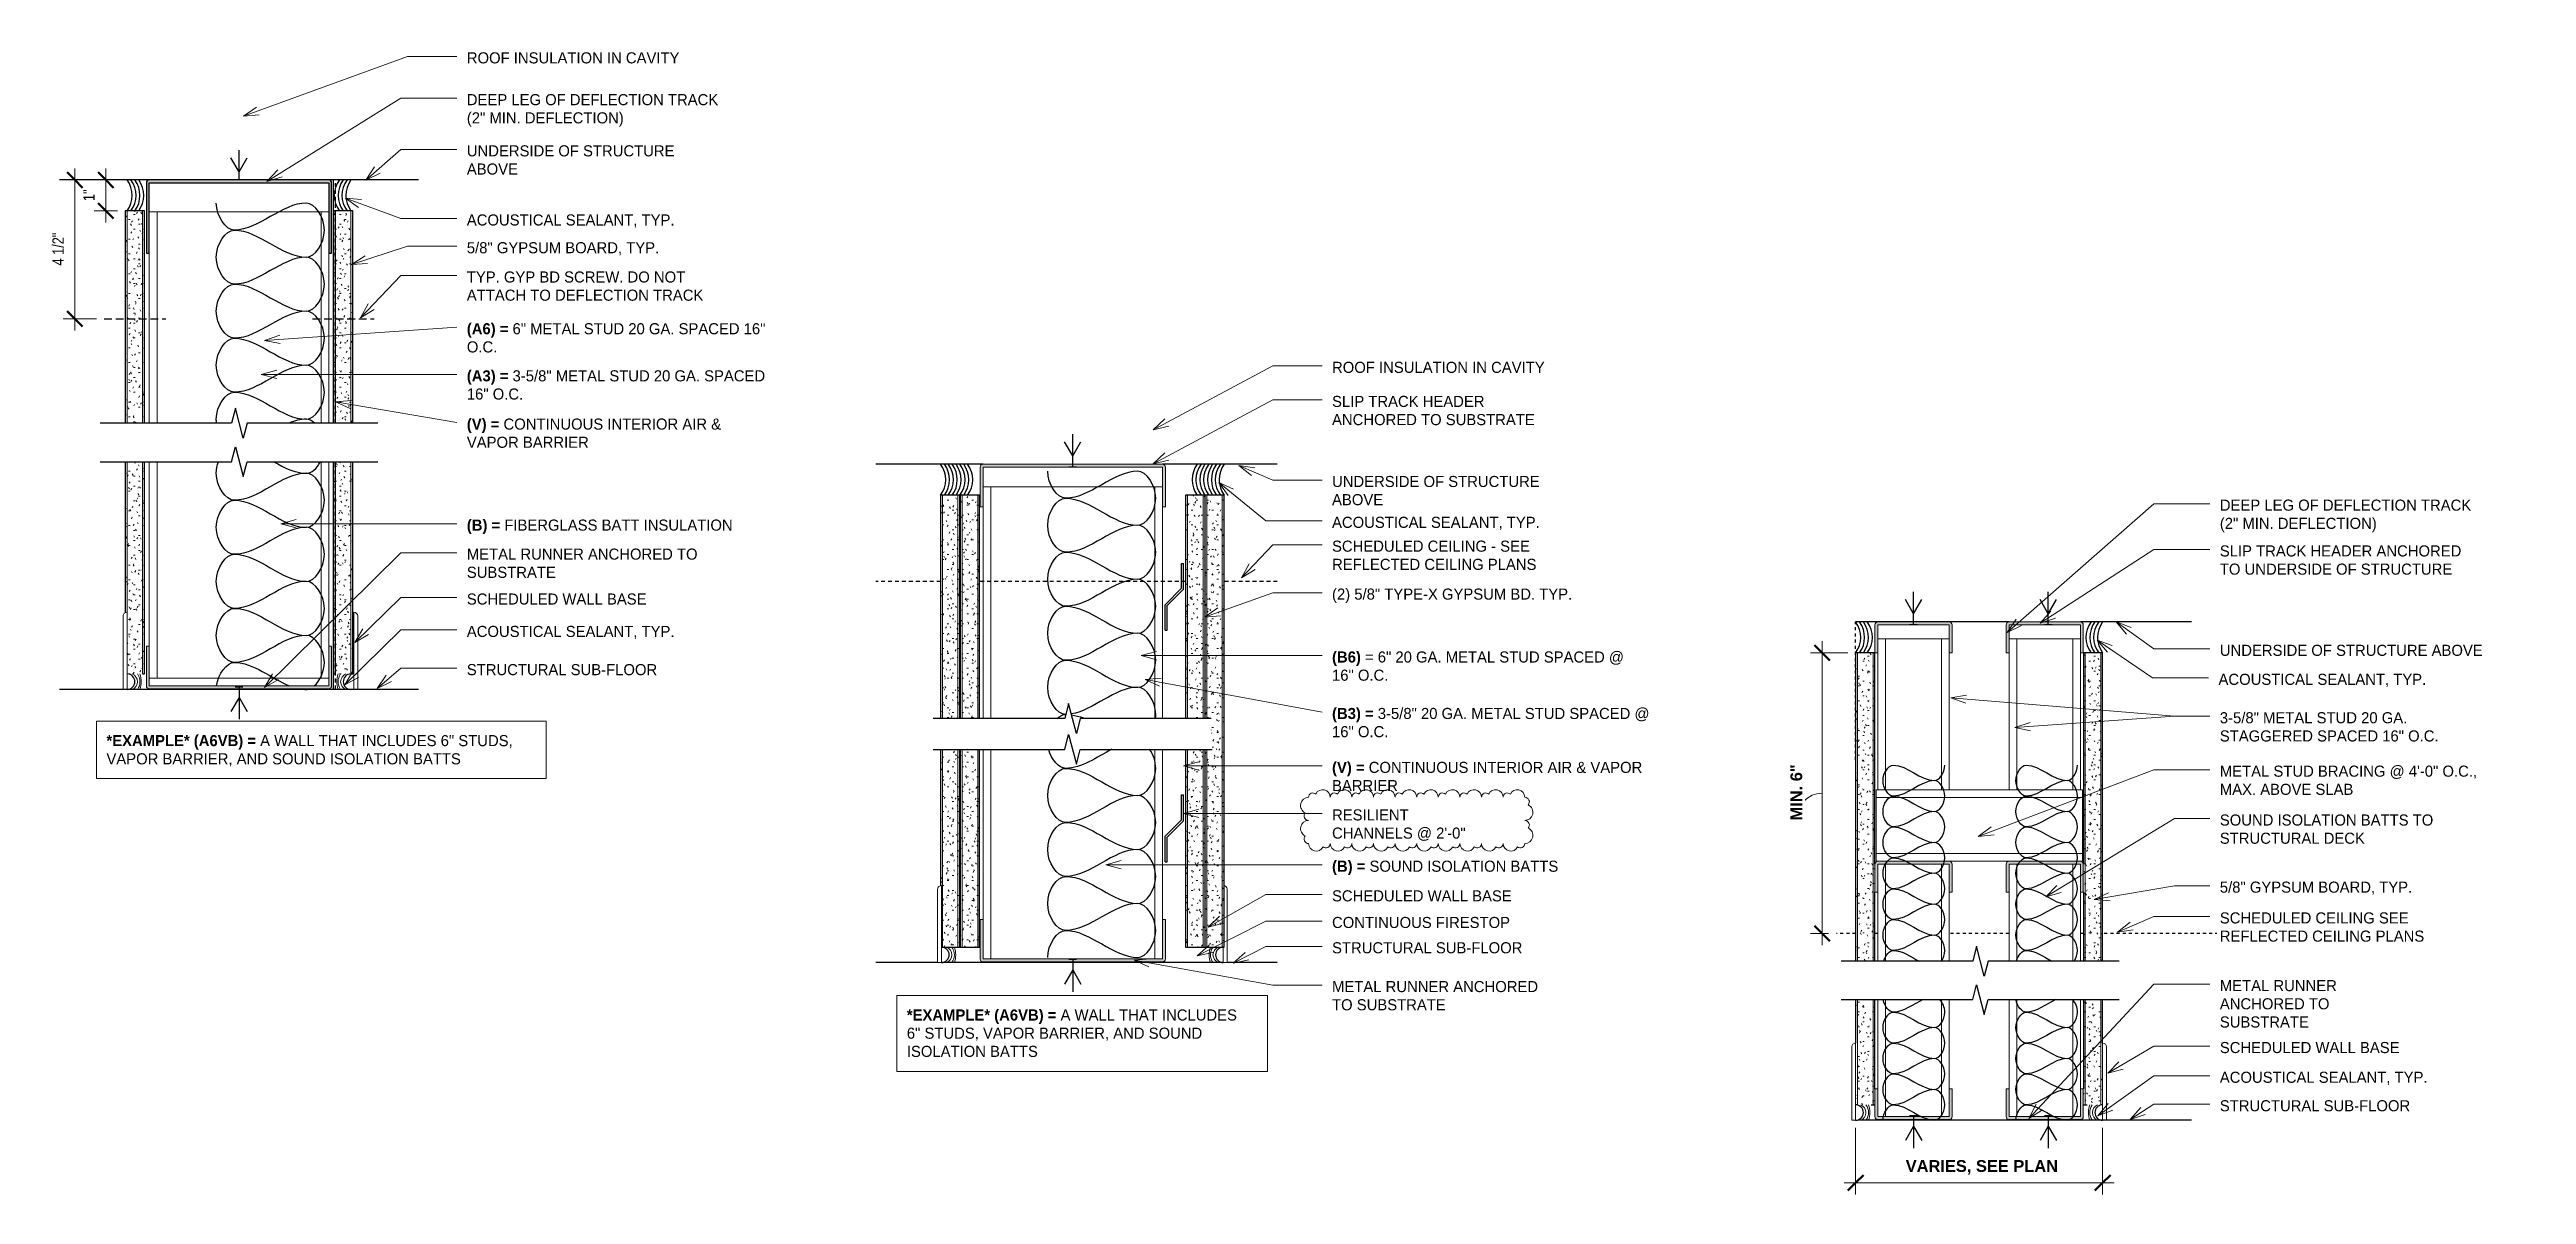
# Model space of a CAD drawing. Header units: inches. Extents: x 116 to 1055, y 81 to 606.
# Drawn here: x 115.9 to 196.1, y 81.5 to 118.5 of the extents above; entities that cross this region are included whole.
import ezdxf

# ---------------------------------------------------------------- set-up
doc = ezdxf.new("R2010")
doc.units = ezdxf.units.IN
doc.header["$MEASUREMENT"] = 0
for name, pattern in [('HIDDEN', [0.375, 0.25, -0.125]), ('Hidden 1_8_', [0.1875, 0.125, -0.0625]), ('Overhead 1_16_', [0.101562, 0.0625, -0.039062])]:
    doc.linetypes.add(name, pattern=pattern)
for name, color, linetype, lineweight in [('A-ANNO-DIMS', 211, 'Continuous', 9), ('A-ANNO-DIMS-4', 211, 'Continuous', 9), ('A-DETL', 90, 'Continuous', 30), ('A-DETL-GENF', 92, 'Continuous', 30), ('A-DETL-HDLN', 90, 'Hidden 1_8_', 30), ('A-DETL-MEDM', 33, 'Continuous', 30), ('A-DETL-WIDE', 214, 'Continuous', 30), ('A-FLOR-OVHD', 1, 'Overhead 1_16_', 30), ('G-ANNO-REVC', 71, 'Continuous', 9), ('G-ANNO-TEXT', 231, 'Continuous', 9)]:
    doc.layers.add(name, color=color, linetype=linetype, lineweight=lineweight)
doc.styles.add('Arial', font='arial.ttf', dxfattribs={"width": 0.8, "height": 0.368825})
doc.styles.add('Arial_B', font='arialbd.ttf', dxfattribs={"height": 0.380534})
doc.styles.add('Century Gothic', font='GOTHIC.TTF', dxfattribs={"height": 0.359278})
doc.dimstyles.new('OD_Dimension_-_1_16__Tol_', dxfattribs={"dimscale": 12, "dimtxt": 0.375, "dimasz": 0.041667, "dimexe": 0.03125, "dimexo": 0.020833, "dimgap": 0.020833, "dimtad": 1, "dimdec": 4, "dimrnd": 0.0625, "dimzin": 1, "dimdsep": 46, "dimlunit": 4, "dimtxsty": 'Arial_B', "dimblk1": 'OBLIQUE', "dimblk2": 'OBLIQUE', "dimsah": 1, "dimcen": 0.09, "dimdle": 0.03125, "dimazin": 0, "dimtfac": 1, "dimtdec": 4, "dimtix": 1, "dimtmove": 1, "dimatfit": 3, "dimfxl": 1, "dimtvp": 1, "dimtfill": 1, "dimfrac": 2, "dimtolj": 1, "dimtzin": 0, "dimlwd": 13, "dimlwe": 13, "dimarcsym": 2})
doc.dimstyles.new('OD_Dimension_-_1_16__Tol__1', dxfattribs={"dimscale": 12, "dimtxt": 0.375, "dimasz": 0.041667, "dimexe": 0.03125, "dimexo": 0.020833, "dimgap": 0.020833, "dimtad": 1, "dimdec": 4, "dimrnd": 0.0625, "dimzin": 1, "dimdsep": 46, "dimlunit": 4, "dimtxsty": 'Arial_B', "dimblk1": 'OBLIQUE', "dimblk2": 'OBLIQUE', "dimsah": 1, "dimcen": 0.09, "dimdle": 0.03125, "dimazin": 0, "dimtfac": 1, "dimtdec": 4, "dimtix": 1, "dimtmove": 0, "dimatfit": 3, "dimfxl": 1, "dimtvp": 1, "dimtfill": 1, "dimfrac": 2, "dimtolj": 1, "dimtzin": 0, "dimlwd": 13, "dimlwe": 13, "dimarcsym": 2})
doc.dimstyles.new('SPARCH_-_3_32__1_2__TOL_', dxfattribs={"dimscale": 12, "dimtxt": 0.375, "dimasz": 0.041667, "dimexe": 0.03125, "dimexo": 0.020833, "dimgap": 0.020833, "dimtad": 1, "dimdec": 1, "dimrnd": 0.5, "dimzin": 3, "dimdsep": 46, "dimlunit": 4, "dimtxsty": 'Arial', "dimblk1": 'OBLIQUE', "dimblk2": 'OBLIQUE', "dimsah": 1, "dimcen": 0.09, "dimdle": 0.03125, "dimazin": 0, "dimtfac": 1, "dimtdec": 4, "dimtix": 1, "dimtmove": 0, "dimatfit": 3, "dimfxl": 1, "dimtvp": 1, "dimtfill": 1, "dimfrac": 2, "dimtolj": 1, "dimtzin": 0, "dimarcsym": 2})

msp = doc.modelspace()

# ---------------------------------------------------------------- texts
at = {"layer": 'G-ANNO-TEXT', "color": 145, "char_height": 0.35927795, "attachment_point": 1, "line_spacing_factor": 0.984117, "style": 'Century Gothic'}
for s, insert, width in [('\\fCentury Gothic|b1|i0|c0|p34|;*EXAMPLE* (A6VB) = \\fCentury Gothic|b0|i0|c0|p34|;A WALL THAT INCLUDES 6" STUDS,\\PVAPOR BARRIER, AND SOUND ISOLATION BATTS', (117.74535, 96.33958), 15.2055), ('\\fCentury Gothic|b1|i0|c0|p34|;*EXAMPLE* (A6VB) = \\fCentury Gothic|b0|i0|c0|p34|;A WALL THAT INCLUDES\\P6" STUDS, VAPOR BARRIER, AND SOUND\\PISOLATION BATTS', (143.66945, 87.4535), 12.5685)]:
    msp.add_mtext(s, dxfattribs=dict(at, insert=insert, width=width))

# ---------------------------------------------------------------- blocks, each defined once
blk = doc.blocks.new('LGF - C Studs-Side1 - 6_ 2-1415912-TYPE A3_ A6 - _V_B_ FULL HGT_ PTN_')
at = {"layer": 'A-DETL-GENF', "lineweight": 9}
for p, q in [((0, 5.813), (0, 0)), ((7.008, 5.813), (1.031, 5.813)), ((13.758, 5.813), (8.258, 5.813)), ((15.098, 0), (15.098, 5.813)), ((0, 5.563), (7.008, 5.563)), ((8.258, 5.563), (15.098, 5.563)), ((7.008, 0.25), (0, 0.25)), ((1.031, 0), (7.008, 0)), ((15.098, 0.25), (8.258, 0.25)), ((8.258, 0), (13.758, 0))]:
    blk.add_line(p, q, dxfattribs=at)
blk = doc.blocks.new('Gypsum Wallboard-Section2 - 5_8_ 2-1415910-TYPE A3_ A6 - _V_B_ FULL HGT_ PTN_')
at = {"layer": 'A-DETL-GENF', "lineweight": 9}
h = blk.add_hatch(dxfattribs=at)
h.set_pattern_fill('FP_1', color=256, style=0, pattern_type=2)
h.set_pattern_definition([(270, (-98.318, 118.977), (0.16, -0.64), [0.053, -0.427, 0.053, -0.427, -2.56]), (270, (-98.318, 118.977), (0.16, -0.64), [-0.96, 0.053, -0.907, 0.053, -0.427, -1.12]), (270, (-98.318, 118.977), (0.16, -0.64), [-2.4, 0.053, -0.267, 0.053, -0.747]), (30, (-98.238, 118.737), (0.47425626, 0.45856406), [0.053, -0.427, 0.053, -0.427, -2.56]), (30, (-98.238, 118.737), (0.47425626, 0.45856406), [-0.96, 0.053, -0.907, 0.053, -0.427, -1.12]), (30, (-98.238, 118.737), (0.47425626, 0.45856406), [-2.4, 0.053, -0.267, 0.053, -0.747]), (150, (-97.918, 118.657), (-0.63425626, 0.18143594), [0.053, -0.427, 0.053, -0.427, -2.56]), (150, (-97.918, 118.657), (-0.63425626, 0.18143594), [-0.96, 0.053, -0.907, 0.053, -0.427, -1.12]), (150, (-97.918, 118.657), (-0.63425626, 0.18143594), [-2.4, 0.053, -0.267, 0.053, -0.747])])
h.paths.add_polyline_path([(0, 0.438), (0, 0), (6.875, 0), (6.875, 0.625), (1.983, 0.625), (1.996, 0.595), (2, 0.562), (0, 0.562), (0, 0.498)], flags=0)
h.paths.add_polyline_path([(8.125, 0), (15, 0), (15, 0.625), (8.125, 0.625)], flags=0)
for p, q in [((0, 0.062), (6.875, 0.062)), ((2, 0.562), (6.875, 0.562)), ((8.125, 0.562), (15, 0.562)), ((8.125, 0.062), (15, 0.062))]:
    blk.add_line(p, q, dxfattribs=at)
at = {"layer": 'A-DETL-MEDM'}
for p, q in [((0, 0.062), (0, 0)), ((0, 0), (6.875, 0)), ((6.875, 0.625), (1.983, 0.625)), ((15, 0.625), (8.125, 0.625)), ((8.125, 0), (15, 0)), ((15, 0), (15, 0.625))]:
    blk.add_line(p, q, dxfattribs=at)
blk = doc.blocks.new('Gypsum Wallboard-Section2 - 5_8_ 2-1415911-TYPE A3_ A6 - _V_B_ FULL HGT_ PTN_')
at = {"layer": 'A-DETL-GENF', "lineweight": 9}
h = blk.add_hatch(dxfattribs=at)
h.set_pattern_fill('FP_2', color=256, style=0, pattern_type=2)
h.set_pattern_definition([(270, (-98.318, 125.102), (0.16, -0.64), [0.053, -0.427, 0.053, -0.427, -2.56]), (270, (-98.318, 125.102), (0.16, -0.64), [-0.96, 0.053, -0.907, 0.053, -0.427, -1.12]), (270, (-98.318, 125.102), (0.16, -0.64), [-2.4, 0.053, -0.267, 0.053, -0.747]), (30, (-98.238, 124.862), (0.47425626, 0.45856406), [0.053, -0.427, 0.053, -0.427, -2.56]), (30, (-98.238, 124.862), (0.47425626, 0.45856406), [-0.96, 0.053, -0.907, 0.053, -0.427, -1.12]), (30, (-98.238, 124.862), (0.47425626, 0.45856406), [-2.4, 0.053, -0.267, 0.053, -0.747]), (150, (-97.918, 124.782), (-0.63425626, 0.18143594), [0.053, -0.427, 0.053, -0.427, -2.56]), (150, (-97.918, 124.782), (-0.63425626, 0.18143594), [-0.96, 0.053, -0.907, 0.053, -0.427, -1.12]), (150, (-97.918, 124.782), (-0.63425626, 0.18143594), [-2.4, 0.053, -0.267, 0.053, -0.747])])
h.paths.add_polyline_path([(0, -0.321), (0, -0.625), (6.875, -0.625), (6.875, 0), (0, 0), (0, -0.313)], flags=0)
h.paths.add_polyline_path([(8.125, 0), (8.125, -0.625), (15, -0.625), (15, 0), (11.487, 0)], flags=0)
for p, q in [((0, -0.062), (6.875, -0.062)), ((0, -0.563), (6.875, -0.563)), ((8.125, -0.062), (15, -0.062)), ((8.125, -0.563), (15, -0.563))]:
    blk.add_line(p, q, dxfattribs=at)
at = {"layer": 'A-DETL-MEDM'}
for p, q in [((6.875, 0), (0, 0)), ((0, 0), (0, -0.062)), ((15, 0), (8.125, 0)), ((15, -0.625), (15, 0)), ((0, -0.563), (0, -0.625)), ((0, -0.625), (6.875, -0.625)), ((8.125, -0.625), (15, -0.625))]:
    blk.add_line(p, q, dxfattribs=at)
blk = doc.blocks.new('Caulking-Section - 5_8_-1412867-TYPE A3_ A6 - _V_B_ FULL HGT_ PTN_')
at = {"layer": 'A-DETL-GENF', "lineweight": 9}
for centre, radius, start, end in [((0.125, -0.25), 0.271, 292.61986, 67.38014), ((0.063, -0.25), 0.417, 323.1301, 36.8699), ((-0.25, -0.25), 0.771, 341.07536, 18.92464)]:
    blk.add_arc(centre, radius, start, end, dxfattribs=at)
at = {"layer": 'A-DETL-MEDM'}
blk.add_arc((0.063, -0.25), 0.25, 270, 90, dxfattribs=at)
blk = doc.blocks.new('Caulking-Section - 1_2_-1415913-TYPE A3_ A6 - _V_B_ FULL HGT_ PTN_')
at = {"layer": 'A-DETL-GENF', "lineweight": 9}
for centre, radius, start, end in [((0.125, 0.25), 0.271, 292.61986, 67.38014), ((0.063, 0.25), 0.417, 323.1301, 36.8699), ((-0.25, 0.25), 0.771, 341.07536, 18.92464)]:
    blk.add_arc(centre, radius, start, end, dxfattribs=at)
at = {"layer": 'A-DETL-MEDM'}
blk.add_arc((0.063, 0.25), 0.25, 270, 90, dxfattribs=at)
blk = doc.blocks.new('Resilient Flat Base-Section - 2 1_2_-1412866-TYPE A3_ A6 - _V_B_ FULL HGT_ PTN_')
at = {"layer": 'A-DETL-GENF', "lineweight": 9}
for p, q in [((-1.291, 0.234), (-1.291, -2.266)), ((-1.166, -2.266), (-1.166, 0.109)), ((-1.291, -2.266), (-1.166, -2.266))]:
    blk.add_line(p, q, dxfattribs=at)
blk.add_arc((-1.291, 0.109), 0.125, 360, 90, dxfattribs=at)
blk = doc.blocks.new('Resilient Flat Base-Section - 2 1_2_-1415914-TYPE A3_ A6 - _V_B_ FULL HGT_ PTN_')
at = {"layer": 'A-DETL-GENF', "lineweight": 9}
for p, q in [((-1.291, -0.234), (-1.291, 2.266)), ((-1.291, 2.266), (-1.166, 2.266)), ((-1.166, 2.266), (-1.166, -0.109))]:
    blk.add_line(p, q, dxfattribs=at)
blk.add_arc((-1.291, -0.109), 0.125, 270, 0, dxfattribs=at)
blk = doc.blocks.new('Channel Studs-Section1 - 6_ 2-1415917-TYPE A3_ A6 - _V_B_ FULL HGT_ PTN_')
at = {"layer": 'A-DETL-GENF'}
blk.add_hatch(color=256, dxfattribs=at).paths.add_polyline_path([(-0.772, 2.235), (-0.797, 2.232), (-0.819, 2.222), (-0.839, 2.207), (-0.854, 2.188), (-0.863, 2.165), (-0.866, 2.141), (-0.866, 0.86), (-0.772, 0.86), (-0.772, 2.141), (5.04, 2.141), (5.04, 0.86), (5.134, 0.86), (5.134, 2.141), (5.131, 2.165), (5.121, 2.188), (5.106, 2.207), (5.087, 2.222), (5.064, 2.232), (5.04, 2.235), (2.25, 2.235)], flags=0)
at = {"layer": 'A-DETL-GENF', "lineweight": 9}
for p, q in [((-0.866, 2.141), (-0.866, 0.86)), ((5.04, 2.235), (-0.772, 2.235)), ((-0.772, 0.86), (-0.772, 2.141)), ((-0.772, 2.141), (5.04, 2.141)), ((5.04, 2.141), (5.04, 0.86)), ((5.134, 0.86), (5.134, 2.141)), ((-0.866, 0.86), (-0.772, 0.86)), ((5.04, 0.86), (5.134, 0.86))]:
    blk.add_line(p, q, dxfattribs=at)
for centre, radius, start, end in [((-0.772, 2.141), 0.0937, 90, 180), ((5.04, 2.141), 0.0938, 0, 90)]:
    blk.add_arc(centre, radius, start, end, dxfattribs=at)
blk = doc.blocks.new('Break Line2 - Break Line 2-1415915-TYPE A3_ A6 - _V_B_ FULL HGT_ PTN_')
at = {"layer": 'A-DETL-GENF'}
for p, q in [((-4.51, 0), (-0.25, 0)), ((-0.25, 0), (-0.125, 0.484)), ((-0.125, 0.484), (0.125, -0.484)), ((0.125, -0.484), (0.25, 0)), ((0.25, 0), (4.49, 0))]:
    blk.add_line(p, q, dxfattribs=at)
blk = doc.blocks.new('Break Line2 - Break Line 2-1415916-TYPE A3_ A6 - _V_B_ FULL HGT_ PTN_')
at = {"layer": 'A-DETL-GENF'}
for p, q in [((-4.49, 0), (-0.25, 0)), ((-0.25, 0), (-0.125, 0.484)), ((-0.125, 0.484), (0.125, -0.484)), ((0.125, -0.484), (0.25, 0)), ((0.25, 0), (4.51, 0))]:
    blk.add_line(p, q, dxfattribs=at)
blk = doc.blocks.new('LGF - C Studs-Side1 - 6_ 2-1415923-TYPE B3_ B6 - V_B')
at = {"layer": 'A-DETL-GENF', "lineweight": 9}
for p, q in [((6.79, 5.813), (1.281, 5.813)), ((14.647, 5.813), (7.79, 5.813)), ((15.288, 0), (15.288, 5.813)), ((0, 5.563), (6.79, 5.563)), ((7.79, 5.563), (15.288, 5.563)), ((6.79, 0.25), (0, 0.25)), ((1.281, 0), (6.79, 0)), ((15.288, 0.25), (7.79, 0.25)), ((7.79, 0), (14.647, 0))]:
    blk.add_line(p, q, dxfattribs=at)
blk = doc.blocks.new('Caulking-Section - 1_2_-1415913-TYPE B3_ B6 - V_B')
at = {"layer": 'A-DETL-GENF', "lineweight": 9}
for centre, radius, start, end in [((0.125, 0.25), 0.271, 292.61986, 67.38014), ((0.063, 0.25), 0.417, 323.1301, 36.8699), ((-0.25, 0.25), 0.771, 341.07536, 18.92464)]:
    blk.add_arc(centre, radius, start, end, dxfattribs=at)
at = {"layer": 'A-DETL-MEDM'}
blk.add_arc((0.063, 0.25), 0.25, 270, 90, dxfattribs=at)
blk = doc.blocks.new('Caulking-Section - 1_2_-1412869-TYPE B3_ B6 - V_B')
at = {"layer": 'A-DETL-GENF', "lineweight": 9}
for centre, radius, start, end in [((0.125, -0.25), 0.271, 292.61986, 67.38014), ((0.063, -0.25), 0.417, 323.1301, 36.8699), ((-0.25, -0.25), 0.771, 341.07536, 18.92464)]:
    blk.add_arc(centre, radius, start, end, dxfattribs=at)
at = {"layer": 'A-DETL-MEDM'}
blk.add_arc((0.063, -0.25), 0.25, 270, 90, dxfattribs=at)
blk = doc.blocks.new('Gypsum Wallboard-Section2 - 5_8_ 2-1416614-TYPE B3_ B6 - V_B')
at = {"layer": 'A-DETL-GENF', "lineweight": 9}
h = blk.add_hatch(dxfattribs=at)
h.set_pattern_fill('FP_3', color=256, style=0, pattern_type=2)
h.set_pattern_definition([(270, (-41.814, 97.105), (0.16, -0.64), [0.053, -0.427, 0.053, -0.427, -2.56]), (270, (-41.814, 97.105), (0.16, -0.64), [-0.96, 0.053, -0.907, 0.053, -0.427, -1.12]), (270, (-41.814, 97.105), (0.16, -0.64), [-2.4, 0.053, -0.267, 0.053, -0.747]), (30, (-41.734, 96.865), (0.47425626, 0.45856406), [0.053, -0.427, 0.053, -0.427, -2.56]), (30, (-41.734, 96.865), (0.47425626, 0.45856406), [-0.96, 0.053, -0.907, 0.053, -0.427, -1.12]), (30, (-41.734, 96.865), (0.47425626, 0.45856406), [-2.4, 0.053, -0.267, 0.053, -0.747]), (150, (-41.414, 96.785), (-0.63425626, 0.18143594), [0.053, -0.427, 0.053, -0.427, -2.56]), (150, (-41.414, 96.785), (-0.63425626, 0.18143594), [-0.96, 0.053, -0.907, 0.053, -0.427, -1.12]), (150, (-41.414, 96.785), (-0.63425626, 0.18143594), [-2.4, 0.053, -0.267, 0.053, -0.747])])
h.paths.add_polyline_path([(0, -0.625), (6.407, -0.625), (6.407, 0), (1.996, 0), (2, -0.031), (0, -0.031)], flags=0)
h.paths.add_polyline_path([(7.407, -0.625), (14.639, -0.625), (14.639, 0), (7.407, 0), (7.407, -0.031)], flags=0)
for p, q in [((0, -0.062), (6.407, -0.062)), ((0, -0.563), (6.407, -0.563)), ((7.407, -0.062), (14.639, -0.062)), ((7.407, -0.563), (14.639, -0.563))]:
    blk.add_line(p, q, dxfattribs=at)
at = {"layer": 'A-DETL-MEDM'}
for p, q in [((6.407, 0), (1.996, 0)), ((14.639, 0), (7.407, 0)), ((14.639, -0.625), (14.639, 0)), ((0, -0.031), (0, -0.625)), ((0, -0.625), (6.407, -0.625)), ((7.407, -0.625), (14.639, -0.625))]:
    blk.add_line(p, q, dxfattribs=at)
blk = doc.blocks.new('Channel Studs-Section1 - 6_ 2-1415917-TYPE B3_ B6 - V_B')
at = {"layer": 'A-DETL-GENF'}
blk.add_hatch(color=256, dxfattribs=at).paths.add_polyline_path([(-0.772, 2.235), (-0.797, 2.232), (-0.819, 2.222), (-0.839, 2.207), (-0.854, 2.188), (-0.863, 2.165), (-0.866, 2.141), (-0.866, 0.86), (-0.772, 0.86), (-0.772, 2.141), (5.04, 2.141), (5.04, 0.86), (5.134, 0.86), (5.134, 2.141), (5.131, 2.165), (5.121, 2.188), (5.106, 2.207), (5.087, 2.222), (5.064, 2.232), (5.04, 2.235), (1.873, 2.235)], flags=0)
at = {"layer": 'A-DETL-GENF', "lineweight": 9}
for p, q in [((-0.866, 2.141), (-0.866, 0.86)), ((5.04, 2.235), (-0.772, 2.235)), ((-0.772, 0.86), (-0.772, 2.141)), ((-0.772, 2.141), (5.04, 2.141)), ((5.04, 2.141), (5.04, 0.86)), ((5.134, 0.86), (5.134, 2.141)), ((-0.866, 0.86), (-0.772, 0.86)), ((5.04, 0.86), (5.134, 0.86))]:
    blk.add_line(p, q, dxfattribs=at)
for centre, radius, start, end in [((-0.772, 2.141), 0.0937, 90, 180), ((5.04, 2.141), 0.0938, 0, 90)]:
    blk.add_arc(centre, radius, start, end, dxfattribs=at)
blk = doc.blocks.new('Channel Studs-Section1 - 6_ 2-1412888-TYPE B3_ B6 - V_B')
at = {"layer": 'A-DETL-GENF'}
blk.add_hatch(color=256, dxfattribs=at).paths.add_polyline_path([(5.134, -0.86), (5.04, -0.86), (5.04, -2.141), (-0.772, -2.141), (-0.772, -0.86), (-0.866, -0.86), (-0.866, -2.141), (-0.863, -2.165), (-0.854, -2.188), (-0.839, -2.207), (-0.819, -2.222), (-0.797, -2.232), (-0.772, -2.235), (5.04, -2.235), (5.064, -2.232), (5.087, -2.222), (5.106, -2.207), (5.121, -2.188), (5.131, -2.165), (5.134, -2.141)], flags=0)
at = {"layer": 'A-DETL-GENF', "lineweight": 9}
for p, q in [((-0.772, -0.86), (-0.866, -0.86)), ((-0.866, -0.86), (-0.866, -2.141)), ((-0.772, -2.141), (-0.772, -0.86)), ((5.134, -0.86), (5.04, -0.86)), ((5.04, -0.86), (5.04, -2.141)), ((5.134, -2.141), (5.134, -0.86)), ((5.04, -2.141), (-0.772, -2.141)), ((-0.772, -2.235), (5.04, -2.235))]:
    blk.add_line(p, q, dxfattribs=at)
for centre, start, end in [((-0.772, -2.141), 180, 270), ((5.04, -2.141), 270, 0)]:
    blk.add_arc(centre, 0.0938, start, end, dxfattribs=at)
blk = doc.blocks.new('Resilient Flat Base-Section - 2 1_2_-1412866-TYPE B3_ B6 - V_B')
at = {"layer": 'A-DETL-GENF', "lineweight": 9}
for p, q in [((-1.166, -2.266), (-1.166, 0.109)), ((-1.291, -1.766), (-1.291, -2.266)), ((-1.291, -2.266), (-1.166, -2.266))]:
    blk.add_line(p, q, dxfattribs=at)
blk.add_arc((-1.291, 0.109), 0.125, 360, 75, dxfattribs=at)
blk = doc.blocks.new('Resilient Flat Base-Section - 2 1_2_-1415914-TYPE B3_ B6 - V_B')
at = {"layer": 'A-DETL-GENF', "lineweight": 9}
for p, q in [((-1.291, -0.234), (-1.291, 2.266)), ((-1.291, 2.266), (-1.166, 2.266)), ((-1.166, 2.266), (-1.166, -0.109))]:
    blk.add_line(p, q, dxfattribs=at)
blk.add_arc((-1.291, -0.109), 0.125, 270, 0, dxfattribs=at)
blk = doc.blocks.new('Gypsum Wallboard-Section2 - 5_8_ 2-V1-TYPE B3_ B6 - V_B')
at = {"layer": 'A-DETL-GENF', "lineweight": 9}
h = blk.add_hatch(dxfattribs=at)
h.set_pattern_fill('FP_4', color=256, style=0, pattern_type=2)
h.set_pattern_definition([(270, (-41.814, 97.744), (0.16, -0.64), [0.053, -0.427, 0.053, -0.427, -2.56]), (270, (-41.814, 97.744), (0.16, -0.64), [-0.96, 0.053, -0.907, 0.053, -0.427, -1.12]), (270, (-41.814, 97.744), (0.16, -0.64), [-2.4, 0.053, -0.267, 0.053, -0.747]), (30, (-41.734, 97.504), (0.47425626, 0.45856406), [0.053, -0.427, 0.053, -0.427, -2.56]), (30, (-41.734, 97.504), (0.47425626, 0.45856406), [-0.96, 0.053, -0.907, 0.053, -0.427, -1.12]), (30, (-41.734, 97.504), (0.47425626, 0.45856406), [-2.4, 0.053, -0.267, 0.053, -0.747]), (150, (-41.414, 97.424), (-0.63425626, 0.18143594), [0.053, -0.427, 0.053, -0.427, -2.56]), (150, (-41.414, 97.424), (-0.63425626, 0.18143594), [-0.96, 0.053, -0.907, 0.053, -0.427, -1.12]), (150, (-41.414, 97.424), (-0.63425626, 0.18143594), [-2.4, 0.053, -0.267, 0.053, -0.747])])
h.paths.add_polyline_path([(0, -0.625), (6.407, -0.625), (6.407, 0), (0, 0)], flags=0)
h.paths.add_polyline_path([(7.407, 0), (7.407, -0.625), (14.639, -0.625), (14.639, 0), (10.606, 0)], flags=0)
for p, q in [((0, -0.062), (6.407, -0.062)), ((0, -0.563), (6.407, -0.563)), ((7.407, -0.062), (14.639, -0.062)), ((7.407, -0.563), (14.639, -0.563))]:
    blk.add_line(p, q, dxfattribs=at)
at = {"layer": 'A-DETL-MEDM'}
for p, q in [((6.407, 0), (0, 0)), ((0, 0), (0, -0.625)), ((14.639, 0), (7.407, 0)), ((14.639, -0.625), (14.639, 0)), ((0, -0.625), (6.407, -0.625)), ((7.407, -0.625), (14.639, -0.625))]:
    blk.add_line(p, q, dxfattribs=at)
blk = doc.blocks.new('Gypsum Wallboard-Section2 - 5_8_ 2-V2-TYPE B3_ B6 - V_B')
at = {"layer": 'A-DETL-GENF', "lineweight": 9}
h = blk.add_hatch(dxfattribs=at)
h.set_pattern_fill('FP_5', color=256, style=0, pattern_type=2)
h.set_pattern_definition([(270, (-41.814, 105.042), (0.16, -0.64), [0.053, -0.427, 0.053, -0.427, -2.56]), (270, (-41.814, 105.042), (0.16, -0.64), [-0.96, 0.053, -0.907, 0.053, -0.427, -1.12]), (270, (-41.814, 105.042), (0.16, -0.64), [-2.4, 0.053, -0.267, 0.053, -0.747]), (30, (-41.734, 104.802), (0.47425626, 0.45856406), [0.053, -0.427, 0.053, -0.427, -2.56]), (30, (-41.734, 104.802), (0.47425626, 0.45856406), [-0.96, 0.053, -0.907, 0.053, -0.427, -1.12]), (30, (-41.734, 104.802), (0.47425626, 0.45856406), [-2.4, 0.053, -0.267, 0.053, -0.747]), (150, (-41.414, 104.722), (-0.63425626, 0.18143594), [0.053, -0.427, 0.053, -0.427, -2.56]), (150, (-41.414, 104.722), (-0.63425626, 0.18143594), [-0.96, 0.053, -0.907, 0.053, -0.427, -1.12]), (150, (-41.414, 104.722), (-0.63425626, 0.18143594), [-2.4, 0.053, -0.267, 0.053, -0.747])])
h.paths.add_polyline_path([(0, -0.625), (6.407, -0.625), (6.407, 0), (0, 0)], flags=0)
h.paths.add_polyline_path([(7.407, 0), (7.407, -0.625), (14.639, -0.625), (14.639, 0), (10.606, 0)], flags=0)
for p, q in [((0, -0.062), (6.407, -0.062)), ((0, -0.563), (6.407, -0.563)), ((7.407, -0.062), (14.639, -0.062)), ((7.407, -0.563), (14.639, -0.563))]:
    blk.add_line(p, q, dxfattribs=at)
at = {"layer": 'A-DETL-MEDM'}
for p, q in [((6.407, 0), (0, 0)), ((0, 0), (0, -0.625)), ((14.639, 0), (7.407, 0)), ((14.639, -0.625), (14.639, 0))]:
    blk.add_line(p, q, dxfattribs=at)
blk = doc.blocks.new('Gypsum Wallboard-Section2 - 5_8_ 2-1416526-TYPE B3_ B6 - V_B')
at = {"layer": 'A-DETL-GENF', "lineweight": 9}
h = blk.add_hatch(dxfattribs=at)
h.set_pattern_fill('FP_6', color=256, style=0, pattern_type=2)
h.set_pattern_definition([(270, (-41.814, 106.292), (0.16, -0.64), [0.053, -0.427, 0.053, -0.427, -2.56]), (270, (-41.814, 106.292), (0.16, -0.64), [-0.96, 0.053, -0.907, 0.053, -0.427, -1.12]), (270, (-41.814, 106.292), (0.16, -0.64), [-2.4, 0.053, -0.267, 0.053, -0.747]), (30, (-41.734, 106.052), (0.47425626, 0.45856406), [0.053, -0.427, 0.053, -0.427, -2.56]), (30, (-41.734, 106.052), (0.47425626, 0.45856406), [-0.96, 0.053, -0.907, 0.053, -0.427, -1.12]), (30, (-41.734, 106.052), (0.47425626, 0.45856406), [-2.4, 0.053, -0.267, 0.053, -0.747]), (150, (-41.414, 105.972), (-0.63425626, 0.18143594), [0.053, -0.427, 0.053, -0.427, -2.56]), (150, (-41.414, 105.972), (-0.63425626, 0.18143594), [-0.96, 0.053, -0.907, 0.053, -0.427, -1.12]), (150, (-41.414, 105.972), (-0.63425626, 0.18143594), [-2.4, 0.053, -0.267, 0.053, -0.747])])
h.paths.add_polyline_path([(0, 0.394), (0, 0), (14.639, 0), (14.639, 0.625), (7.407, 0.625), (7.407, 0.425), (6.923, 0.425), (6.923, 0.394), (6.407, 0.394), (6.407, 0.625), (0, 0.625)], flags=0)
for p, q in [((0, 0.563), (6.407, 0.563)), ((0, 0.062), (14.639, 0.062)), ((7.407, 0.563), (14.639, 0.563))]:
    blk.add_line(p, q, dxfattribs=at)
at = {"layer": 'A-DETL-MEDM'}
for p, q in [((6.407, 0.625), (0, 0.625)), ((0, 0.625), (0, 0)), ((0, 0), (14.639, 0)), ((14.639, 0.625), (7.407, 0.625)), ((14.639, 0), (14.639, 0.625))]:
    blk.add_line(p, q, dxfattribs=at)
blk = doc.blocks.new('Break Line2 - Break Line 2-1415925-TYPE B3_ B6 - V_B')
at = {"layer": 'A-DETL-GENF'}
for p, q in [((-4.51, 0), (-0.25, 0)), ((-0.25, 0), (-0.125, 0.484)), ((-0.125, 0.484), (0.125, -0.484)), ((0.125, -0.484), (0.25, 0)), ((0.25, 0), (4.521, 0))]:
    blk.add_line(p, q, dxfattribs=at)
blk = doc.blocks.new('Break Line2 - Break Line 2-1415926-TYPE B3_ B6 - V_B')
at = {"layer": 'A-DETL-GENF'}
for p, q in [((-4.49, 0), (-0.25, 0)), ((-0.25, 0), (-0.125, 0.484)), ((-0.125, 0.484), (0.125, -0.484)), ((0.125, -0.484), (0.25, 0)), ((0.25, 0), (4.51, 0))]:
    blk.add_line(p, q, dxfattribs=at)
blk = doc.blocks.new('LGF - C Studs-Side1 - 2 1_2_ 2-1415920-TYPE C3 - S THICKENED PTN_')
at = {"layer": 'A-DETL-GENF', "lineweight": 9}
for p, q in [((0, 2.063), (3.79, 2.063)), ((3.79, 2.313), (0.906, 2.313)), ((7.272, 2.313), (5.04, 2.313)), ((5.04, 2.063), (8.178, 2.063)), ((15.022, 2.313), (10.585, 2.313)), ((10.585, 2.063), (15.475, 2.063)), ((15.475, 0), (15.475, 2.313)), ((3.79, 0.25), (0, 0.25)), ((0.906, 0), (3.79, 0)), ((8.178, 0.25), (5.04, 0.25)), ((5.04, 0), (7.272, 0)), ((15.475, 0.25), (10.585, 0.25)), ((10.585, 0), (15.022, 0))]:
    blk.add_line(p, q, dxfattribs=at)
blk = doc.blocks.new('Gypsum Wallboard-Section2 - 5_8_ 2-1416526-TYPE C3 - S THICKENED PTN_')
at = {"layer": 'A-DETL-GENF', "lineweight": 9}
h = blk.add_hatch(dxfattribs=at)
h.set_pattern_fill('FP_7', color=256, style=0, pattern_type=2)
h.set_pattern_definition([(270, (1.29, 89.372), (0.16, -0.64), [0.053, -0.427, 0.053, -0.427, -2.56]), (270, (1.29, 89.372), (0.16, -0.64), [-0.96, 0.053, -0.907, 0.053, -0.427, -1.12]), (270, (1.29, 89.372), (0.16, -0.64), [-2.4, 0.053, -0.267, 0.053, -0.747]), (30, (1.37, 89.132), (0.47425626, 0.45856406), [0.053, -0.427, 0.053, -0.427, -2.56]), (30, (1.37, 89.132), (0.47425626, 0.45856406), [-0.96, 0.053, -0.907, 0.053, -0.427, -1.12]), (30, (1.37, 89.132), (0.47425626, 0.45856406), [-2.4, 0.053, -0.267, 0.053, -0.747]), (150, (1.69, 89.052), (-0.63425626, 0.18143594), [0.053, -0.427, 0.053, -0.427, -2.56]), (150, (1.69, 89.052), (-0.63425626, 0.18143594), [-0.96, 0.053, -0.907, 0.053, -0.427, -1.12]), (150, (1.69, 89.052), (-0.63425626, 0.18143594), [-2.4, 0.053, -0.267, 0.053, -0.747])])
h.paths.add_polyline_path([(0, 0), (3.407, 0), (3.407, 0.625), (0, 0.625), (0, 0.125)], flags=0)
h.paths.add_polyline_path([(4.657, 0), (14.639, 0), (14.639, 0.625), (4.657, 0.625)], flags=0)
for p, q in [((0, 0.563), (3.407, 0.563)), ((0, 0.062), (3.407, 0.062)), ((4.657, 0.563), (14.639, 0.563)), ((4.657, 0.062), (14.639, 0.062))]:
    blk.add_line(p, q, dxfattribs=at)
at = {"layer": 'A-DETL-MEDM'}
for p, q in [((0, 0.125), (0, 0)), ((0.523, 0), (3.407, 0)), ((3.407, 0.625), (2, 0.625)), ((14.639, 0.625), (4.657, 0.625)), ((4.657, 0), (6.889, 0)), ((7.796, 0), (14.639, 0)), ((14.639, 0), (14.639, 0.625))]:
    blk.add_line(p, q, dxfattribs=at)
blk = doc.blocks.new('Gypsum Wallboard-Section2 - 5_8_ 2-1416614-TYPE C3 - S THICKENED PTN_')
at = {"layer": 'A-DETL-GENF', "lineweight": 9}
h = blk.add_hatch(dxfattribs=at)
h.set_pattern_fill('FP_8', color=256, style=0, pattern_type=2)
h.set_pattern_definition([(270, (1.29, 96.122), (0.16, -0.64), [0.053, -0.427, 0.053, -0.427, -2.56]), (270, (1.29, 96.122), (0.16, -0.64), [-0.96, 0.053, -0.907, 0.053, -0.427, -1.12]), (270, (1.29, 96.122), (0.16, -0.64), [-2.4, 0.053, -0.267, 0.053, -0.747]), (30, (1.37, 95.882), (0.47425626, 0.45856406), [0.053, -0.427, 0.053, -0.427, -2.56]), (30, (1.37, 95.882), (0.47425626, 0.45856406), [-0.96, 0.053, -0.907, 0.053, -0.427, -1.12]), (30, (1.37, 95.882), (0.47425626, 0.45856406), [-2.4, 0.053, -0.267, 0.053, -0.747]), (150, (1.69, 95.802), (-0.63425626, 0.18143594), [0.053, -0.427, 0.053, -0.427, -2.56]), (150, (1.69, 95.802), (-0.63425626, 0.18143594), [-0.96, 0.053, -0.907, 0.053, -0.427, -1.12]), (150, (1.69, 95.802), (-0.63425626, 0.18143594), [-2.4, 0.053, -0.267, 0.053, -0.747])])
h.paths.add_polyline_path([(0, -0.408), (0, -0.625), (3.407, -0.625), (3.407, 0), (0, 0), (0, -0.384)], flags=0)
h.paths.add_polyline_path([(4.657, -0.625), (14.639, -0.625), (14.639, 0), (4.657, 0)], flags=0)
for p, q in [((0, -0.062), (3.407, -0.062)), ((0, -0.563), (3.407, -0.563)), ((4.657, -0.062), (14.639, -0.062)), ((4.657, -0.563), (14.639, -0.563))]:
    blk.add_line(p, q, dxfattribs=at)
at = {"layer": 'A-DETL-MEDM'}
for p, q in [((0, 0), (0, -0.125)), ((3.407, 0), (0.523, 0)), ((6.889, 0), (4.657, 0)), ((14.639, 0), (7.796, 0)), ((14.639, -0.625), (14.639, 0)), ((2, -0.625), (3.407, -0.625)), ((4.657, -0.625), (14.639, -0.625))]:
    blk.add_line(p, q, dxfattribs=at)
blk = doc.blocks.new('Caulking-Section - 5_8_-1412867-TYPE C3 - S THICKENED PTN_')
at = {"layer": 'A-DETL-GENF', "lineweight": 9}
for centre, radius, start, end in [((0.125, -0.25), 0.271, 292.61986, 67.38014), ((0.063, -0.25), 0.417, 323.1301, 36.8699), ((-0.25, -0.25), 0.771, 341.07536, 18.92464)]:
    blk.add_arc(centre, radius, start, end, dxfattribs=at)
at = {"layer": 'A-DETL-MEDM'}
blk.add_arc((0.063, -0.25), 0.25, 270, 90, dxfattribs=at)
blk = doc.blocks.new('Caulking-Section - 1_2_-1415913-TYPE C3 - S THICKENED PTN_')
at = {"layer": 'A-DETL-GENF', "lineweight": 9}
for centre, radius, start, end in [((0.125, 0.25), 0.271, 292.61986, 67.38014), ((0.063, 0.25), 0.417, 323.1301, 36.8699), ((-0.25, 0.25), 0.771, 341.07536, 18.92464)]:
    blk.add_arc(centre, radius, start, end, dxfattribs=at)
at = {"layer": 'A-DETL-MEDM'}
blk.add_arc((0.063, 0.25), 0.25, 270, 90, dxfattribs=at)
blk = doc.blocks.new('Resilient Flat Base-Section - 2 1_2_-1412866-TYPE C3 - S THICKENED PTN_')
at = {"layer": 'A-DETL-GENF', "lineweight": 9}
for p, q in [((-1.291, 0.234), (-1.291, -2.266)), ((-1.166, -2.266), (-1.166, 0.109)), ((-1.291, -2.266), (-1.166, -2.266))]:
    blk.add_line(p, q, dxfattribs=at)
blk.add_arc((-1.291, 0.109), 0.125, 360, 90, dxfattribs=at)
blk = doc.blocks.new('Resilient Flat Base-Section - 2 1_2_-1415914-TYPE C3 - S THICKENED PTN_')
at = {"layer": 'A-DETL-GENF', "lineweight": 9}
for p, q in [((-1.291, -0.234), (-1.291, 2.266)), ((-1.291, 2.266), (-1.166, 2.266)), ((-1.166, 2.266), (-1.166, -0.109))]:
    blk.add_line(p, q, dxfattribs=at)
blk.add_arc((-1.291, -0.109), 0.125, 270, 0, dxfattribs=at)
blk = doc.blocks.new('Channel Studs-Section1 - 2 1_2_ 2-1415921-TYPE C3 - S THICKENED PTN_')
at = {"layer": 'A-DETL-GENF'}
blk.add_hatch(color=256, dxfattribs=at).paths.add_polyline_path([(1.54, 2.235), (-0.772, 2.235), (-0.797, 2.232), (-0.819, 2.222), (-0.839, 2.207), (-0.854, 2.188), (-0.863, 2.165), (-0.866, 2.141), (-0.866, 1.235), (-0.772, 1.235), (-0.772, 2.141), (1.54, 2.141), (1.54, 1.235), (1.634, 1.235), (1.634, 2.141), (1.631, 2.165), (1.621, 2.188), (1.606, 2.207), (1.587, 2.222), (1.564, 2.232)], flags=0)
at = {"layer": 'A-DETL-GENF', "lineweight": 9}
for p, q in [((-0.866, 2.141), (-0.866, 1.235)), ((1.54, 2.235), (-0.772, 2.235)), ((-0.772, 1.235), (-0.772, 2.141)), ((-0.772, 2.141), (1.54, 2.141)), ((1.54, 2.141), (1.54, 1.235)), ((1.634, 1.235), (1.634, 2.141)), ((-0.866, 1.235), (-0.772, 1.235)), ((1.54, 1.235), (1.634, 1.235))]:
    blk.add_line(p, q, dxfattribs=at)
for centre, radius, start, end in [((-0.772, 2.141), 0.0937, 90, 180), ((1.54, 2.141), 0.0938, 0, 90)]:
    blk.add_arc(centre, radius, start, end, dxfattribs=at)
blk = doc.blocks.new('Channel Studs-Section1 - 2 1_2_ 2-1412893-TYPE C3 - S THICKENED PTN_')
at = {"layer": 'A-DETL-GENF'}
blk.add_hatch(color=256, dxfattribs=at).paths.add_polyline_path([(1.54, -1.235), (1.54, -2.141), (-0.772, -2.141), (-0.772, -1.235), (-0.866, -1.235), (-0.866, -2.141), (-0.863, -2.165), (-0.854, -2.188), (-0.839, -2.207), (-0.819, -2.222), (-0.797, -2.232), (-0.772, -2.235), (1.54, -2.235), (1.564, -2.232), (1.587, -2.222), (1.606, -2.207), (1.621, -2.188), (1.631, -2.165), (1.634, -2.141), (1.634, -1.235)], flags=0)
at = {"layer": 'A-DETL-GENF', "lineweight": 9}
for p, q in [((-0.772, -1.235), (-0.866, -1.235)), ((-0.866, -1.235), (-0.866, -2.141)), ((-0.772, -2.141), (-0.772, -1.235)), ((1.634, -1.235), (1.54, -1.235)), ((1.54, -1.235), (1.54, -2.141)), ((1.634, -2.141), (1.634, -1.235)), ((1.54, -2.141), (-0.772, -2.141)), ((-0.772, -2.235), (1.54, -2.235))]:
    blk.add_line(p, q, dxfattribs=at)
for centre, start, end in [((-0.772, -2.141), 180, 270), ((1.54, -2.141), 270, 360)]:
    blk.add_arc(centre, 0.0938, start, end, dxfattribs=at)
blk = doc.blocks.new('Channel Studs-Section1 - 2 1_2_ 2-V3-TYPE C3 - S THICKENED PTN_')
at = {"layer": 'A-DETL-GENF'}
blk.add_hatch(color=256, dxfattribs=at).paths.add_polyline_path([(1.54, -1.235), (1.54, -2.141), (-0.772, -2.141), (-0.772, -1.235), (-0.866, -1.235), (-0.866, -2.141), (-0.863, -2.165), (-0.854, -2.188), (-0.839, -2.207), (-0.819, -2.222), (-0.797, -2.232), (-0.772, -2.235), (1.54, -2.235), (1.564, -2.232), (1.587, -2.222), (1.606, -2.207), (1.621, -2.188), (1.631, -2.165), (1.634, -2.141), (1.634, -1.235)], flags=0)
at = {"layer": 'A-DETL-GENF', "lineweight": 9}
for p, q in [((-0.772, -1.235), (-0.866, -1.235)), ((-0.866, -1.235), (-0.866, -2.141)), ((-0.772, -2.141), (-0.772, -1.235)), ((1.634, -1.235), (1.54, -1.235)), ((1.54, -1.235), (1.54, -2.141)), ((1.634, -2.141), (1.634, -1.235)), ((1.54, -2.141), (-0.772, -2.141))]:
    blk.add_line(p, q, dxfattribs=at)
for centre, start, end in [((-0.772, -2.141), 180, 270), ((1.54, -2.141), 270, 360)]:
    blk.add_arc(centre, 0.0938, start, end, dxfattribs=at)
blk = doc.blocks.new('LGF - C Studs-Side1 - 2 1_2_ 2-1415922-TYPE C3 - S THICKENED PTN_')
at = {"layer": 'A-DETL-GENF', "lineweight": 9}
for p, q in [((6.684, 2.313), (0, 2.313)), ((0, 2.313), (0, 0)), ((0, 2.063), (6.684, 2.063)), ((6.684, 0), (6.684, 2.313)), ((6.684, 0.25), (0, 0.25)), ((0, 0), (6.684, 0))]:
    blk.add_line(p, q, dxfattribs=at)
blk = doc.blocks.new('Break Line2 - Break Line 2-1415915-TYPE C3 - S THICKENED PTN_')
at = {"layer": 'A-DETL-GENF'}
for p, q in [((-4.51, 0), (-0.25, 0)), ((-0.25, 0), (-0.125, 0.484)), ((-0.125, 0.484), (0.125, -0.484)), ((0.125, -0.484), (0.25, 0)), ((0.25, 0), (4.49, 0))]:
    blk.add_line(p, q, dxfattribs=at)
blk = doc.blocks.new('Break Line2 - Break Line 2-1415916-TYPE C3 - S THICKENED PTN_')
at = {"layer": 'A-DETL-GENF'}
for p, q in [((-4.49, 0), (-0.25, 0)), ((-0.25, 0), (-0.125, 0.484)), ((-0.125, 0.484), (0.125, -0.484)), ((0.125, -0.484), (0.25, 0)), ((0.25, 0), (4.51, 0))]:
    blk.add_line(p, q, dxfattribs=at)
blk = doc.blocks.new('DIMBLOCK1-TYPE A3_ A6 - _V_B_ FULL HGT_ PTN_')
at = {"layer": 'A-ANNO-DIMS-4'}
for p, q in [((117.826, 114.318), (117.348, 114.318)), ((117.723, 114.693), (117.723, 112.943)), ((117.723, 114.318), (117.826, 114.318)), ((118.102, 113.318), (117.348, 113.318)), ((117.723, 113.318), (118.102, 113.318))]:
    blk.add_line(p, q, dxfattribs=at)
at = {"layer": 'A-ANNO-DIMS-4', "lineweight": 50}
for p, q in [((117.723, 114.318), (117.473, 114.568)), ((117.723, 114.318), (117.973, 114.068)), ((117.723, 113.318), (117.473, 113.568)), ((117.723, 113.318), (117.973, 113.068))]:
    blk.add_line(p, q, dxfattribs=at)
at = {"layer": 'A-ANNO-DIMS-4', "color": 0, "insert": (116.994, 113.634), "char_height": 0.3688, "width": 0.44308, "attachment_point": 1, "rotation": 90, "line_spacing_factor": 0.938532, "style": 'Arial', "bg_fill": 3, "box_fill_scale": 1.25, "bg_fill_color": 0, "bg_fill_transparency": 0}
blk.add_mtext('1"', dxfattribs=at)
blk = doc.blocks.new('_Oblique')
at = {"color": 0, "linetype": 'ByBlock', "lineweight": -2}
blk.add_line((-0.5, -0.5), (0.5, 0.5), dxfattribs=at)
blk = doc.blocks.new('DIMBLOCK2-TYPE A3_ A6 - _V_B_ FULL HGT_ PTN_')
at = {"layer": 'A-ANNO-DIMS-4'}
for p, q in [((116.826, 114.318), (116.348, 114.318)), ((116.723, 114.693), (116.723, 109.443)), ((116.723, 114.318), (116.826, 114.318)), ((117.421, 109.818), (116.348, 109.818)), ((116.723, 109.818), (117.421, 109.818))]:
    blk.add_line(p, q, dxfattribs=at)
at = {"layer": 'A-ANNO-DIMS-4', "lineweight": 50}
for p, q in [((116.723, 114.318), (116.473, 114.568)), ((116.723, 114.318), (116.973, 114.068)), ((116.723, 109.818), (116.473, 110.068)), ((116.723, 109.818), (116.973, 109.568))]:
    blk.add_line(p, q, dxfattribs=at)
at = {"layer": 'A-ANNO-DIMS-4', "color": 0, "insert": (115.994, 111.549), "char_height": 0.3688, "width": 1.24615, "attachment_point": 1, "rotation": 90, "line_spacing_factor": 0.938532, "style": 'Arial', "bg_fill": 3, "box_fill_scale": 1.25, "bg_fill_color": 0, "bg_fill_transparency": 0}
blk.add_mtext('4 1/2"', dxfattribs=at)
blk = doc.blocks.new('Family - ___-1984663-TYPE B3_ B6 - V_B')
at = {"layer": 'G-ANNO-REVC'}
for centre, radius, start, end in [((109.026, 94.062), 0.263, 90, 244.79123), ((109.166, 94.325), 0.14, 48.18969, 180), ((109.481, 94.325), 0.245, 0, 154.79123), ((109.866, 94.325), 0.14, 48.18969, 180), ((110.181, 94.325), 0.245, 0, 154.79123), ((110.566, 94.325), 0.14, 48.18969, 180), ((110.881, 94.325), 0.245, 0, 154.79123), ((111.266, 94.325), 0.14, 48.18969, 180), ((111.581, 94.325), 0.245, 0, 154.79123), ((111.966, 94.325), 0.14, 48.18969, 180), ((112.281, 94.325), 0.245, 0, 154.79123), ((112.666, 94.325), 0.14, 48.18969, 180), ((112.981, 94.325), 0.245, 0, 154.79123), ((113.366, 94.325), 0.14, 48.18969, 180), ((113.681, 94.325), 0.245, 0, 154.79123), ((114.066, 94.325), 0.14, 48.18969, 180), ((114.381, 94.325), 0.245, 0, 154.79123), ((114.766, 94.325), 0.14, 48.18969, 180), ((115.081, 94.325), 0.245, 0, 154.79123), ((115.466, 94.325), 0.14, 48.18969, 180), ((115.781, 94.325), 0.245, 0, 154.79123), ((116.026, 94.175), 0.15, 318.18969, 90), ((116.026, 93.837), 0.263, 270, 64.79123), ((109.026, 93.312), 0.263, 90, 244.79123), ((109.026, 93.725), 0.15, 138.18969, 270), ((109.026, 92.975), 0.15, 138.18969, 270), ((116.026, 93.425), 0.15, 318.18969, 90), ((116.026, 93.087), 0.263, 270, 64.79123), ((109.271, 92.825), 0.245, 180, 334.79123), ((109.586, 92.825), 0.14, 228.18969, 0), ((109.971, 92.825), 0.245, 180, 334.79123), ((110.286, 92.825), 0.14, 228.18969, 0), ((110.671, 92.825), 0.245, 180, 334.79123), ((110.986, 92.825), 0.14, 228.18969, 0), ((111.371, 92.825), 0.245, 180, 334.79123), ((111.686, 92.825), 0.14, 228.18969, 0), ((112.071, 92.825), 0.245, 180, 334.79123), ((112.386, 92.825), 0.14, 228.18969, 0), ((112.771, 92.825), 0.245, 180, 334.79123), ((113.086, 92.825), 0.14, 228.18969, 0), ((113.471, 92.825), 0.245, 180, 334.79123), ((113.786, 92.825), 0.14, 228.18969, 0), ((114.171, 92.825), 0.245, 180, 334.79123), ((114.486, 92.825), 0.14, 228.18969, 0), ((114.871, 92.825), 0.245, 180, 334.79123), ((115.186, 92.825), 0.14, 228.18969, 0), ((115.571, 92.825), 0.245, 180, 334.79123), ((115.886, 92.825), 0.14, 228.18969, 0)]:
    blk.add_arc(centre, radius, start, end, dxfattribs=at)
blk = doc.blocks.new('DIMBLOCK3-TYPE C3 - S THICKENED PTN_')
at = {"layer": 'A-ANNO-DIMS-4', "lineweight": 13}
for p, q in [((174.15, 99.003), (172.94, 99.003)), ((173.315, 89.538), (173.315, 99.378)), ((173.315, 99.003), (174.15, 99.003)), ((173.525, 89.913), (172.94, 89.913)), ((173.315, 89.913), (173.525, 89.913))]:
    blk.add_line(p, q, dxfattribs=at)
at = {"layer": 'A-ANNO-DIMS-4', "lineweight": 50}
for p, q in [((173.315, 99.003), (173.065, 99.253)), ((173.315, 99.003), (173.565, 98.753)), ((173.315, 89.913), (173.065, 90.163)), ((173.315, 89.913), (173.565, 89.663))]:
    blk.add_line(p, q, dxfattribs=at)
at = {"layer": 'A-ANNO-DIMS-4', "lineweight": 13}
blk.add_ellipse((173.315, 93.574), major_axis=(0, 0.884), ratio=0.946266, start_param=0, end_param=1.570796, dxfattribs=at)
at = {"layer": 'A-ANNO-DIMS-4', "color": 0, "lineweight": 13, "insert": (172.288, 93.574), "char_height": 0.3805, "width": 2.12143, "attachment_point": 1, "rotation": 90, "line_spacing_factor": 0.938532, "style": 'Arial_B', "bg_fill": 3, "box_fill_scale": 1.25, "bg_fill_color": 0, "bg_fill_transparency": 0}
blk.add_mtext('MIN. 6"', dxfattribs=at)
blk = doc.blocks.new('DIMBLOCK4-TYPE C3 - S THICKENED PTN_')
at = {"layer": 'A-ANNO-DIMS-4', "lineweight": 13}
for p, q in [((174.4, 83.614), (174.4, 81.461)), ((174.4, 81.836), (174.4, 83.614)), ((182.4, 83.614), (182.4, 81.461)), ((182.4, 81.836), (182.4, 83.614)), ((174.025, 81.836), (182.775, 81.836))]:
    blk.add_line(p, q, dxfattribs=at)
at = {"layer": 'A-ANNO-DIMS-4', "lineweight": 50}
for p, q in [((174.4, 81.836), (174.15, 81.586)), ((174.4, 81.836), (174.65, 82.086)), ((182.4, 81.836), (182.15, 81.586)), ((182.4, 81.836), (182.65, 82.086))]:
    blk.add_line(p, q, dxfattribs=at)
at = {"layer": 'A-ANNO-DIMS-4', "color": 0, "lineweight": 13, "insert": (176.022, 82.573), "char_height": 0.38053, "width": 5.70714, "attachment_point": 1, "line_spacing_factor": 0.938532, "style": 'Arial_B', "bg_fill": 3, "box_fill_scale": 1.25, "bg_fill_color": 0, "bg_fill_transparency": 0}
blk.add_mtext('VARIES, SEE PLAN', dxfattribs=at)

# ---------------------------------------------------------------- hatches: boundary and pattern name
at = {"layer": 'A-DETL-GENF'}
msp.add_hatch(color=9, dxfattribs=at).paths.add_polyline_path([(124.94588, 111.94348), (125.03963, 111.94348), (125.03963, 114.22473), (125.03644, 114.249), (125.02707, 114.27161), (125.01218, 114.29102), (124.99276, 114.30592), (124.97015, 114.31529), (124.94588, 114.31848), (119.13338, 114.31848), (119.10912, 114.31529), (119.08651, 114.30592), (119.06709, 114.29102), (119.05219, 114.27161), (119.04283, 114.249), (119.03963, 114.22473), (119.03963, 111.94348), (119.13338, 111.94348), (119.13338, 114.22473), (124.94588, 114.22473)], flags=0)

# ---------------------------------------------------------------- linework, layer by layer
at = {"layer": 'A-DETL'}
for p, q in [((122.03963, 114.57821), (121.7747, 115.03709)), ((122.03963, 114.31848), (122.03963, 115.28665)), ((122.03963, 114.57821), (122.30457, 115.03709)), ((119.03963, 114.22473), (119.03963, 111.94348)), ((124.94588, 114.31848), (119.13338, 114.31848)), ((119.13338, 114.22473), (124.94588, 114.22473)), ((119.13338, 111.94348), (119.13338, 114.22473)), ((124.94588, 114.22473), (124.94588, 111.94348)), ((125.03963, 111.94348), (125.03963, 114.22473)), ((119.03963, 111.94348), (119.13338, 111.94348)), ((124.94588, 111.94348), (125.03963, 111.94348)), ((149.0431, 105.03168), (149.0431, 106.08727)), ((149.0431, 105.37883), (148.77817, 105.83771)), ((149.0431, 105.37883), (149.30804, 105.83771)), ((148.9181, 105.03168), (149.1681, 105.03168)), ((176.27516, 100.2689), (176.01023, 100.72778)), ((176.27516, 99.92175), (176.27516, 100.97734)), ((176.27516, 100.2689), (176.5401, 100.72778)), ((180.63786, 100.2689), (180.37293, 100.72778)), ((180.63786, 99.92175), (180.63786, 100.97734)), ((180.63786, 100.2689), (180.90279, 100.72778)), ((179.36891, 100.00293), (174.40016, 100.00293)), ((176.15016, 99.92175), (176.40016, 99.92175)), ((180.51286, 99.92175), (180.76286, 99.92175)), ((185.27516, 100.00293), (181.68141, 100.00293)), ((121.91463, 97.9059), (122.16463, 97.9059)), ((122.03963, 97.9059), (122.03963, 96.85031)), ((122.03963, 97.55875), (121.7747, 97.09987)), ((122.03963, 97.55875), (122.30457, 97.09987)), ((148.9181, 89.08116), (149.1681, 89.08116)), ((149.0431, 89.08116), (149.0431, 88.02557)), ((149.0431, 88.73401), (148.77817, 88.27513)), ((149.0431, 88.73401), (149.30804, 88.27513)), ((185.27516, 83.86352), (174.52516, 83.86352)), ((176.27516, 83.66877), (176.01023, 83.20989)), ((176.15016, 84.01592), (176.40016, 84.01592)), ((176.27516, 84.01592), (176.27516, 82.96033)), ((176.27516, 83.66877), (176.5401, 83.20989)), ((180.63786, 83.66877), (180.37293, 83.20989)), ((180.51286, 84.01592), (180.76286, 84.01592)), ((180.63786, 84.01592), (180.63786, 82.96033)), ((180.63786, 83.66877), (180.90279, 83.20989))]:
    msp.add_line(p, q, dxfattribs=at)
at = {"layer": 'A-DETL', "linetype": 'HIDDEN'}
for p, q in [((117.67117, 109.81848), (119.67117, 109.81848)), ((124.42117, 109.81848), (126.42117, 109.81848))]:
    msp.add_line(p, q, dxfattribs=at)
at = {"layer": 'A-DETL'}
for centre, radius, start, end in [((117.74797, 113.81848), 0.83333, 323.1301024, 36.8698976), ((117.87297, 113.81848), 0.83333, 323.1301024, 36.8698976), ((117.99797, 113.81848), 0.83333, 323.1301024, 36.8698976), ((118.12297, 113.81848), 0.83333, 323.1301024, 36.8698976), ((119.13338, 114.22473), 0.09375, 90, 180), ((124.94588, 114.22473), 0.09375, 0, 90), ((125.9563, 113.81848), 0.83333, 143.1301024, 216.8698976), ((126.0813, 113.81848), 0.83333, 143.1301024, 216.8698976), ((126.2063, 113.81848), 0.83333, 143.1301024, 216.8698976), ((126.3313, 113.81848), 0.83333, 143.1301024, 216.8698976), ((144.09519, 104.61035), 0.83333, 323.1301024, 36.8698976), ((144.22019, 104.61035), 0.83333, 323.1301024, 36.8698976), ((144.34519, 104.61035), 0.83333, 323.1301024, 36.8698976), ((144.47019, 104.61035), 0.83333, 323.1301024, 36.8698976), ((144.59519, 104.61035), 0.83333, 323.1301024, 36.8698976), ((144.72019, 104.61035), 0.83333, 323.1301024, 36.8698976), ((144.84519, 104.61035), 0.83333, 323.1301024, 36.8698976), ((144.97019, 104.61035), 0.83333, 323.1301024, 36.8698976), ((153.74102, 104.61035), 0.83333, 143.1301024, 216.8698976), ((153.86602, 104.61035), 0.83333, 143.1301024, 216.8698976), ((153.99102, 104.61035), 0.83333, 143.1301024, 216.8698976), ((154.11602, 104.61035), 0.83333, 143.1301024, 216.8698976), ((154.24102, 104.61035), 0.83333, 143.1301024, 216.8698976), ((154.36602, 104.61035), 0.83333, 143.1301024, 216.8698976), ((154.49102, 104.61035), 0.83333, 143.1301024, 216.8698976), ((154.61602, 104.61035), 0.83333, 143.1301024, 216.8698976), ((173.7335, 99.50293), 0.83333, 323.1301024, 36.8698976), ((173.8585, 99.50293), 0.83333, 323.1301024, 36.8698976), ((173.9835, 99.50293), 0.83333, 323.1301024, 36.8698976), ((174.1085, 99.50293), 0.83333, 323.1301024, 36.8698976), ((182.69183, 99.50293), 0.83333, 143.1301024, 216.8698976), ((182.81683, 99.50293), 0.83333, 143.1301024, 216.8698976), ((182.94183, 99.50293), 0.83333, 143.1301024, 216.8698976), ((183.06683, 99.50293), 0.83333, 143.1301024, 216.8698976)]:
    msp.add_arc(centre, radius, start, end, dxfattribs=at)
for points in [[(121.88653, 112.69348), (121.61154, 112.69348), (121.3032, 113.156), (121.3032, 113.56848)], [(124.21986, 113.56848), (123.41815, 113.56848), (122.68824, 112.69348), (121.88653, 112.69348)], [(124.21986, 111.81848), (124.49485, 111.81848), (125.11154, 112.69348), (124.49485, 113.56848), (124.21986, 113.56848)], [(121.88653, 110.94348), (121.61154, 110.94348), (120.99485, 111.81848), (121.61154, 112.69348), (121.88653, 112.69348)], [(121.88653, 112.69348), (122.68824, 112.69348), (123.41815, 111.81848), (124.21986, 111.81848)], [(124.21986, 111.81848), (123.41815, 111.81848), (122.68824, 110.94348), (121.88653, 110.94348)], [(124.21986, 110.06848), (124.49485, 110.06848), (125.11154, 110.94348), (124.49485, 111.81848), (124.21986, 111.81848)], [(121.88653, 109.19348), (121.61154, 109.19348), (120.99485, 110.06848), (121.61154, 110.94348), (121.88653, 110.94348)], [(121.88653, 110.94348), (122.68824, 110.94348), (123.41815, 110.06848), (124.21986, 110.06848)], [(124.21986, 110.06848), (123.41815, 110.06848), (122.68824, 109.19348), (121.88653, 109.19348)], [(124.21986, 108.31848), (124.49485, 108.31848), (125.11154, 109.19348), (124.49485, 110.06848), (124.21986, 110.06848)], [(121.88653, 107.44348), (121.61154, 107.44348), (120.99485, 108.31848), (121.61154, 109.19348), (121.88653, 109.19348)], [(121.88653, 109.19348), (122.68824, 109.19348), (123.41815, 108.31848), (124.21986, 108.31848)], [(124.21986, 108.31848), (123.41815, 108.31848), (122.68824, 107.44348), (121.88653, 107.44348)], [(124.21986, 106.56848), (124.49485, 106.56848), (125.11154, 107.44348), (124.49485, 108.31848), (124.21986, 108.31848)], [(121.88653, 107.44348), (122.68824, 107.44348), (123.41815, 106.56848), (124.21986, 106.56848)], [(124.21986, 106.56848), (124.03055, 106.56848), (123.84525, 106.51969), (123.66205, 106.44516)], [(124.48625, 106.44538), (124.40172, 106.52247), (124.30903, 106.56848), (124.21986, 106.56848)], [(123.16306, 105.19341), (123.5095, 104.99739), (123.85734, 104.81848), (124.21986, 104.81848)], [(124.21986, 104.81848), (124.38372, 104.81848), (124.55943, 104.97383), (124.67468, 105.19196)], [(124.21986, 104.81848), (123.41815, 104.81848), (122.68824, 103.94348), (121.88653, 103.94348)], [(124.21986, 103.06848), (124.49485, 103.06848), (125.11154, 103.94348), (124.49485, 104.81848), (124.21986, 104.81848)], [(148.81472, 104.01094), (148.53974, 104.01094), (148.23139, 104.47346), (148.23139, 104.88594)], [(151.14805, 104.88594), (150.34634, 104.88594), (149.61644, 104.01094), (148.81472, 104.01094)], [(151.14805, 103.13594), (151.42304, 103.13594), (152.03974, 104.01094), (151.42304, 104.88594), (151.14805, 104.88594)], [(121.88653, 102.19348), (121.61154, 102.19348), (120.99485, 103.06848), (121.61154, 103.94348), (121.88653, 103.94348)], [(121.88653, 103.94348), (122.68824, 103.94348), (123.41815, 103.06848), (124.21986, 103.06848)], [(148.81472, 102.26094), (148.53974, 102.26094), (147.92304, 103.13594), (148.53974, 104.01094), (148.81472, 104.01094)], [(148.81472, 104.01094), (149.61644, 104.01094), (150.34634, 103.13594), (151.14805, 103.13594)], [(124.21986, 103.06848), (123.41815, 103.06848), (122.68824, 102.19348), (121.88653, 102.19348)], [(124.21986, 101.31848), (124.49485, 101.31848), (125.11154, 102.19348), (124.49485, 103.06848), (124.21986, 103.06848)], [(151.14805, 103.13594), (150.34634, 103.13594), (149.61644, 102.26094), (148.81472, 102.26094)], [(151.14805, 101.38594), (151.42304, 101.38594), (152.03974, 102.26094), (151.42304, 103.13594), (151.14805, 103.13594)], [(121.88653, 100.44348), (121.61154, 100.44348), (120.99485, 101.31848), (121.61154, 102.19348), (121.88653, 102.19348)], [(121.88653, 102.19348), (122.68824, 102.19348), (123.41815, 101.31848), (124.21986, 101.31848)], [(148.81472, 100.51094), (148.53974, 100.51094), (147.92304, 101.38594), (148.53974, 102.26094), (148.81472, 102.26094)], [(148.81472, 102.26094), (149.61644, 102.26094), (150.34634, 101.38594), (151.14805, 101.38594)], [(124.21986, 101.31848), (123.41815, 101.31848), (122.68824, 100.44348), (121.88653, 100.44348)], [(124.21986, 99.56848), (124.49485, 99.56848), (125.11154, 100.44348), (124.49485, 101.31848), (124.21986, 101.31848)], [(151.14805, 101.38594), (150.34634, 101.38594), (149.61644, 100.51094), (148.81472, 100.51094)], [(151.14805, 99.63594), (151.42304, 99.63594), (152.03974, 100.51094), (151.42304, 101.38594), (151.14805, 101.38594)], [(121.88653, 98.69348), (121.61154, 98.69348), (120.99485, 99.56848), (121.61154, 100.44348), (121.88653, 100.44348)], [(121.88653, 100.44348), (122.68824, 100.44348), (123.41815, 99.56848), (124.21986, 99.56848)], [(148.81472, 98.76094), (148.53974, 98.76094), (147.92304, 99.63594), (148.53974, 100.51094), (148.81472, 100.51094)], [(148.81472, 100.51094), (149.61644, 100.51094), (150.34634, 99.63594), (151.14805, 99.63594)], [(124.21986, 99.56848), (123.41815, 99.56848), (122.68824, 98.69348), (121.88653, 98.69348)], [(151.14805, 99.63594), (150.34634, 99.63594), (149.61644, 98.76094), (148.81472, 98.76094)], [(151.14805, 97.88594), (151.42304, 97.88594), (152.03974, 98.76094), (151.42304, 99.63594), (151.14805, 99.63594)], [(121.31106, 97.93554), (121.36079, 98.31372), (121.63735, 98.69348), (121.88653, 98.69348)], [(121.88653, 98.69348), (122.50491, 98.69348), (123.08057, 98.17291), (123.67941, 97.93482)], [(148.81472, 97.01094), (148.53974, 97.01094), (147.92304, 97.88594), (148.53974, 98.76094), (148.81472, 98.76094)], [(148.81472, 98.76094), (149.61644, 98.76094), (150.34634, 97.88594), (151.14805, 97.88594)], [(151.14805, 97.88594), (150.40696, 97.88594), (149.72722, 97.13825), (148.99541, 97.02519)], [(121.3032, 97.81848), (121.3032, 97.82622), (121.3033, 97.83399), (121.30352, 97.84176)], [(124.01266, 97.83711), (124.08125, 97.82507), (124.15028, 97.81848), (124.21986, 97.81848)], [(124.21986, 97.81848), (124.25351, 97.81848), (124.28765, 97.82503), (124.32166, 97.83733)], [(148.54036, 96.88045), (148.62702, 96.96199), (148.72274, 97.01094), (148.81472, 97.01094)], [(148.81925, 97.01095), (148.81774, 97.01094), (148.81623, 97.01094), (148.81472, 97.01094)], [(148.81472, 97.01094), (148.81615, 97.01094), (148.81757, 97.01094), (148.819, 97.01093)], [(149.00624, 96.99497), (149.13589, 96.97382), (149.2647, 96.94236), (149.39289, 96.90326)], [(148.81472, 95.26094), (148.59476, 95.26094), (148.35346, 95.54086), (148.26569, 95.87679)], [(150.30652, 95.87901), (149.81353, 95.62085), (149.3289, 95.26094), (148.81472, 95.26094)], [(148.81472, 93.51094), (148.53974, 93.51094), (147.92304, 94.38594), (148.53974, 95.26094), (148.81472, 95.26094)], [(148.81472, 95.26094), (149.61644, 95.26094), (150.34634, 94.38594), (151.14805, 94.38594)], [(175.62048, 94.36352), (175.46334, 94.36352), (175.11094, 94.86352), (175.46334, 95.36352), (175.62048, 95.36352)], [(175.62048, 95.36352), (176.0786, 95.36352), (176.49569, 94.86352), (176.95381, 94.86352)], [(176.95381, 94.86352), (176.49569, 94.86352), (176.0786, 94.36352), (175.62048, 94.36352)], [(176.95381, 94.86352), (177.11094, 94.86352), (177.28714, 95.12781), (177.28714, 95.36352)], [(176.95381, 93.86352), (177.11094, 93.86352), (177.46334, 94.36352), (177.11094, 94.86352), (176.95381, 94.86352)], [(179.92116, 94.36352), (179.76403, 94.36352), (179.41163, 94.86352), (179.76403, 95.36352), (179.92116, 95.36352)], [(179.92116, 95.36352), (180.37929, 95.36352), (180.79637, 94.86352), (181.2545, 94.86352)], [(181.2545, 94.86352), (180.79637, 94.86352), (180.37929, 94.36352), (179.92116, 94.36352)], [(181.2545, 94.86352), (181.41163, 94.86352), (181.58783, 95.12781), (181.58783, 95.36352)], [(181.2545, 93.86352), (181.41163, 93.86352), (181.76403, 94.36352), (181.41163, 94.86352), (181.2545, 94.86352)], [(151.14805, 94.38594), (150.34634, 94.38594), (149.61644, 93.51094), (148.81472, 93.51094)], [(151.14805, 92.63594), (151.42304, 92.63594), (152.03974, 93.51094), (151.42304, 94.38594), (151.14805, 94.38594)], [(175.62048, 93.36352), (175.46334, 93.36352), (175.11094, 93.86352), (175.46334, 94.36352), (175.62048, 94.36352)], [(175.62048, 94.36352), (176.0786, 94.36352), (176.49569, 93.86352), (176.95381, 93.86352)], [(179.92116, 93.36352), (179.76403, 93.36352), (179.41163, 93.86352), (179.76403, 94.36352), (179.92116, 94.36352)], [(179.92116, 94.36352), (180.37929, 94.36352), (180.79637, 93.86352), (181.2545, 93.86352)], [(148.81472, 91.76094), (148.53974, 91.76094), (147.92304, 92.63594), (148.53974, 93.51094), (148.81472, 93.51094)], [(148.81472, 93.51094), (149.61644, 93.51094), (150.34634, 92.63594), (151.14805, 92.63594)], [(175.62048, 92.36352), (175.46334, 92.36352), (175.11094, 92.86352), (175.46334, 93.36352), (175.62048, 93.36352)], [(176.95381, 93.86352), (176.49569, 93.86352), (176.0786, 93.36352), (175.62048, 93.36352)], [(175.62048, 93.36352), (176.0786, 93.36352), (176.49569, 92.86352), (176.95381, 92.86352)], [(176.95381, 92.86352), (177.11094, 92.86352), (177.46334, 93.36352), (177.11094, 93.86352), (176.95381, 93.86352)], [(179.92116, 92.36352), (179.76403, 92.36352), (179.41163, 92.86352), (179.76403, 93.36352), (179.92116, 93.36352)], [(181.2545, 93.86352), (180.79637, 93.86352), (180.37929, 93.36352), (179.92116, 93.36352)], [(179.92116, 93.36352), (180.37929, 93.36352), (180.79637, 92.86352), (181.2545, 92.86352)], [(181.2545, 92.86352), (181.41163, 92.86352), (181.76403, 93.36352), (181.41163, 93.86352), (181.2545, 93.86352)], [(151.14805, 92.63594), (150.34634, 92.63594), (149.61644, 91.76094), (148.81472, 91.76094)], [(151.14805, 90.88594), (151.42304, 90.88594), (152.03974, 91.76094), (151.42304, 92.63594), (151.14805, 92.63594)], [(175.62048, 91.36352), (175.46334, 91.36352), (175.11094, 91.86352), (175.46334, 92.36352), (175.62048, 92.36352)], [(176.95381, 92.86352), (176.49569, 92.86352), (176.0786, 92.36352), (175.62048, 92.36352)], [(175.62048, 92.36352), (176.0786, 92.36352), (176.49569, 91.86352), (176.95381, 91.86352)], [(176.95381, 91.86352), (177.11094, 91.86352), (177.46334, 92.36352), (177.11094, 92.86352), (176.95381, 92.86352)], [(179.92116, 91.36352), (179.76403, 91.36352), (179.41163, 91.86352), (179.76403, 92.36352), (179.92116, 92.36352)], [(181.2545, 92.86352), (180.79637, 92.86352), (180.37929, 92.36352), (179.92116, 92.36352)], [(179.92116, 92.36352), (180.37929, 92.36352), (180.79637, 91.86352), (181.2545, 91.86352)], [(181.2545, 91.86352), (181.41163, 91.86352), (181.76403, 92.36352), (181.41163, 92.86352), (181.2545, 92.86352)], [(148.81472, 90.01094), (148.53974, 90.01094), (147.92304, 90.88594), (148.53974, 91.76094), (148.81472, 91.76094)], [(148.81472, 91.76094), (149.61644, 91.76094), (150.34634, 90.88594), (151.14805, 90.88594)], [(176.95381, 91.86352), (176.49569, 91.86352), (176.0786, 91.36352), (175.62048, 91.36352)], [(176.95381, 90.86352), (177.11094, 90.86352), (177.46334, 91.36352), (177.11094, 91.86352), (176.95381, 91.86352)], [(181.2545, 91.86352), (180.79637, 91.86352), (180.37929, 91.36352), (179.92116, 91.36352)], [(181.2545, 90.86352), (181.41163, 90.86352), (181.76403, 91.36352), (181.41163, 91.86352), (181.2545, 91.86352)], [(151.14805, 90.88594), (150.34634, 90.88594), (149.61644, 90.01094), (148.81472, 90.01094)], [(151.14805, 89.13594), (151.42304, 89.13594), (152.03974, 90.01094), (151.42304, 90.88594), (151.14805, 90.88594)], [(175.62048, 90.36352), (175.46334, 90.36352), (175.11094, 90.86352), (175.46334, 91.36352), (175.62048, 91.36352)], [(175.62048, 91.36352), (176.0786, 91.36352), (176.49569, 90.86352), (176.95381, 90.86352)], [(176.95381, 90.86352), (176.49569, 90.86352), (176.0786, 90.36352), (175.62048, 90.36352)], [(176.95381, 89.86352), (177.11094, 89.86352), (177.46334, 90.36352), (177.11094, 90.86352), (176.95381, 90.86352)], [(179.92116, 90.36352), (179.76403, 90.36352), (179.41163, 90.86352), (179.76403, 91.36352), (179.92116, 91.36352)], [(179.92116, 91.36352), (180.37929, 91.36352), (180.79637, 90.86352), (181.2545, 90.86352)], [(181.2545, 90.86352), (180.79637, 90.86352), (180.37929, 90.36352), (179.92116, 90.36352)], [(181.2545, 89.86352), (181.41163, 89.86352), (181.76403, 90.36352), (181.41163, 90.86352), (181.2545, 90.86352)], [(148.23139, 89.13594), (148.23139, 89.54842), (148.53974, 90.01094), (148.81472, 90.01094)], [(148.81472, 90.01094), (149.61644, 90.01094), (150.34634, 89.13594), (151.14805, 89.13594)], [(175.62048, 89.36352), (175.46334, 89.36352), (175.11094, 89.86352), (175.46334, 90.36352), (175.62048, 90.36352)], [(175.62048, 90.36352), (176.0786, 90.36352), (176.49569, 89.86352), (176.95381, 89.86352)], [(176.95381, 89.86352), (176.49569, 89.86352), (176.0786, 89.36352), (175.62048, 89.36352)], [(179.92116, 89.36352), (179.76403, 89.36352), (179.41163, 89.86352), (179.76403, 90.36352), (179.92116, 90.36352)], [(179.92116, 90.36352), (180.37929, 90.36352), (180.79637, 89.86352), (181.2545, 89.86352)], [(181.2545, 89.86352), (180.79637, 89.86352), (180.37929, 89.36352), (179.92116, 89.36352)], [(175.30919, 89.02069), (175.36126, 89.20859), (175.49678, 89.36352), (175.62048, 89.36352)], [(175.62048, 89.36352), (175.90913, 89.36352), (176.1815, 89.16501), (176.4581, 89.01815)], [(179.60988, 89.02069), (179.66195, 89.20859), (179.79746, 89.36352), (179.92116, 89.36352)], [(179.92116, 89.36352), (180.20982, 89.36352), (180.48219, 89.16501), (180.75879, 89.01815)], [(175.62048, 87.36352), (175.48315, 87.36352), (175.33127, 87.55444), (175.29516, 87.76945)], [(176.58468, 87.77142), (176.26397, 87.62699), (175.95304, 87.36352), (175.62048, 87.36352)], [(179.92116, 87.36352), (179.78384, 87.36352), (179.63196, 87.55444), (179.59584, 87.76945)], [(180.88537, 87.77142), (180.56466, 87.62699), (180.25372, 87.36352), (179.92116, 87.36352)], [(175.62048, 86.36352), (175.46334, 86.36352), (175.11094, 86.86352), (175.46334, 87.36352), (175.62048, 87.36352)], [(175.62048, 87.36352), (176.0786, 87.36352), (176.49569, 86.86352), (176.95381, 86.86352)], [(176.95381, 86.86352), (176.49569, 86.86352), (176.0786, 86.36352), (175.62048, 86.36352)], [(176.95381, 85.86352), (177.11094, 85.86352), (177.46334, 86.36352), (177.11094, 86.86352), (176.95381, 86.86352)], [(179.92116, 86.36352), (179.76403, 86.36352), (179.41163, 86.86352), (179.76403, 87.36352), (179.92116, 87.36352)], [(179.92116, 87.36352), (180.37929, 87.36352), (180.79637, 86.86352), (181.2545, 86.86352)], [(181.2545, 86.86352), (180.79637, 86.86352), (180.37929, 86.36352), (179.92116, 86.36352)], [(181.2545, 85.86352), (181.41163, 85.86352), (181.76403, 86.36352), (181.41163, 86.86352), (181.2545, 86.86352)], [(175.62048, 85.36352), (175.46334, 85.36352), (175.11094, 85.86352), (175.46334, 86.36352), (175.62048, 86.36352)], [(175.62048, 86.36352), (176.0786, 86.36352), (176.49569, 85.86352), (176.95381, 85.86352)], [(176.95381, 85.86352), (176.49569, 85.86352), (176.0786, 85.36352), (175.62048, 85.36352)], [(176.95381, 84.86352), (177.11094, 84.86352), (177.46334, 85.36352), (177.11094, 85.86352), (176.95381, 85.86352)], [(179.92116, 85.36352), (179.76403, 85.36352), (179.41163, 85.86352), (179.76403, 86.36352), (179.92116, 86.36352)], [(179.92116, 86.36352), (180.37929, 86.36352), (180.79637, 85.86352), (181.2545, 85.86352)], [(181.2545, 85.86352), (180.79637, 85.86352), (180.37929, 85.36352), (179.92116, 85.36352)], [(181.2545, 84.86352), (181.41163, 84.86352), (181.76403, 85.36352), (181.41163, 85.86352), (181.2545, 85.86352)], [(175.62048, 84.36352), (175.46334, 84.36352), (175.11094, 84.86352), (175.46334, 85.36352), (175.62048, 85.36352)], [(175.62048, 85.36352), (176.0786, 85.36352), (176.49569, 84.86352), (176.95381, 84.86352)], [(179.92116, 84.36352), (179.76403, 84.36352), (179.41163, 84.86352), (179.76403, 85.36352), (179.92116, 85.36352)], [(179.92116, 85.36352), (180.37929, 85.36352), (180.79637, 84.86352), (181.2545, 84.86352)], [(175.28714, 83.86352), (175.28714, 84.09922), (175.46334, 84.36352), (175.62048, 84.36352)], [(176.95381, 84.86352), (176.49569, 84.86352), (176.0786, 84.36352), (175.62048, 84.36352)], [(175.62048, 84.36352), (176.0786, 84.36352), (176.49569, 83.86352), (176.95381, 83.86352)], [(176.95381, 83.86352), (177.11094, 83.86352), (177.46334, 84.36352), (177.11094, 84.86352), (176.95381, 84.86352)], [(179.58783, 83.86352), (179.58783, 84.09922), (179.76403, 84.36352), (179.92116, 84.36352)], [(181.2545, 84.86352), (180.79637, 84.86352), (180.37929, 84.36352), (179.92116, 84.36352)], [(179.92116, 84.36352), (180.37929, 84.36352), (180.79637, 83.86352), (181.2545, 83.86352)], [(181.2545, 83.86352), (181.41163, 83.86352), (181.76403, 84.36352), (181.41163, 84.86352), (181.2545, 84.86352)]]:
    msp.add_open_spline(points, degree=3, dxfattribs=at)
for points, knots in [([(121.3114, 106.44303), (121.30603, 106.48459), (121.27363, 106.96404), (121.61154, 107.44348), (121.88653, 107.44348)], [1.27862473, 1.27862473, 1.27862473, 1.27862473, 1.41421356, 2.82842712, 2.82842712, 2.82842712, 2.82842712]), ([(121.88653, 103.94348), (121.61154, 103.94348), (121.21188, 104.51054), (121.33023, 105.07759), (121.37544, 105.19579)], [0, 0, 0, 0, 1.41421356, 1.83300102, 1.83300102, 1.83300102, 1.83300102]), ([(124.47871, 97.93481), (124.65837, 98.09382), (125.01451, 98.83115), (124.49485, 99.56848), (124.21986, 99.56848)], [0.44501031, 0.44501031, 0.44501031, 0.44501031, 1.41421356, 2.82842712, 2.82842712, 2.82842712, 2.82842712]), ([(151.72206, 96.87704), (151.72816, 96.92136), (151.76295, 97.40365), (151.42304, 97.88594), (151.14805, 97.88594)], [1.26943623, 1.26943623, 1.26943623, 1.26943623, 1.41421356, 2.82842712, 2.82842712, 2.82842712, 2.82842712]), ([(151.14805, 94.38594), (151.42304, 94.38594), (151.89092, 95.04978), (151.64885, 95.71363), (151.53111, 95.87939)], [0, 0, 0, 0, 1.41421356, 2.14587805, 2.14587805, 2.14587805, 2.14587805]), ([(177.17713, 89.01646), (177.24205, 89.11056), (177.37628, 89.48704), (177.11094, 89.86352), (176.95381, 89.86352)], [0.6987506, 0.6987506, 0.6987506, 0.6987506, 1.41421356, 2.82842712, 2.82842712, 2.82842712, 2.82842712]), ([(181.47782, 89.01646), (181.54273, 89.11056), (181.67697, 89.48704), (181.41163, 89.86352), (181.2545, 89.86352)], [0.6987506, 0.6987506, 0.6987506, 0.6987506, 1.41421356, 2.82842712, 2.82842712, 2.82842712, 2.82842712]), ([(176.95381, 86.86352), (177.11094, 86.86352), (177.39782, 87.27055), (177.21762, 87.67758), (177.12698, 87.77266)], [0, 0, 0, 0, 1.41421356, 2.30252993, 2.30252993, 2.30252993, 2.30252993]), ([(181.2545, 86.86352), (181.41163, 86.86352), (181.69851, 87.27055), (181.51831, 87.67758), (181.42766, 87.77266)], [0, 0, 0, 0, 1.41421356, 2.30252993, 2.30252993, 2.30252993, 2.30252993])]:
    msp.add_open_spline(points, degree=3, knots=knots, dxfattribs=at)
at = {"layer": 'A-DETL-HDLN'}
for p, q in [((125.16463, 106.44348), (125.16463, 114.31848)), ((125.16463, 97.81848), (125.16463, 105.19348)), ((144.76185, 101.31634), (142.6681, 101.31634)), ((145.40102, 101.31634), (145.38685, 101.31634)), ((152.69935, 101.31634), (146.02602, 101.31634)), ((155.6681, 101.31634), (153.94935, 101.31634))]:
    msp.add_line(p, q, dxfattribs=at)
at = {"layer": 'A-DETL-MEDM'}
for p, q in [((119.13338, 114.31848), (116.22713, 114.31848)), ((127.85213, 114.31848), (124.94588, 114.31848)), ((125.10213, 106.44348), (125.10213, 114.31848)), ((125.10213, 97.81848), (125.10213, 105.19348)), ((152.56556, 101.09255), (152.56556, 101.90106)), ((152.56556, 101.90106), (152.62806, 101.90106)), ((152.62806, 101.06666), (152.62806, 101.90106)), ((152.03523, 100.56222), (152.56556, 101.09255)), ((152.03523, 99.73527), (152.03523, 100.56222)), ((152.09773, 100.53633), (152.62806, 101.06666)), ((152.09773, 99.73527), (152.09773, 100.53633)), ((152.03523, 99.73527), (152.09773, 99.73527)), ((127.85213, 97.81848), (116.22713, 97.81848)), ((152.56556, 93.59255), (152.56556, 94.40106)), ((152.56556, 94.40106), (152.62806, 94.40106)), ((152.62806, 93.56666), (152.62806, 94.40106)), ((152.03523, 93.06222), (152.56556, 93.59255)), ((152.03523, 92.23527), (152.03523, 93.06222)), ((152.09773, 93.03633), (152.62806, 93.56666)), ((152.09773, 92.23527), (152.09773, 93.03633)), ((152.03523, 92.23527), (152.09773, 92.23527))]:
    msp.add_line(p, q, dxfattribs=at)
at = {"layer": 'A-DETL-WIDE'}
for p, q in [((146.13685, 105.11035), (142.6681, 105.11035)), ((155.6681, 105.11035), (151.94935, 105.11035)), ((144.6681, 88.97094), (142.6681, 88.97094)), ((153.9181, 88.97094), (144.7931, 88.97094)), ((155.6681, 88.97094), (154.0431, 88.97094))]:
    msp.add_line(p, q, dxfattribs=at)
at = {"layer": 'A-FLOR-OVHD'}
for p, q in [((174.40016, 95.53402), (174.40016, 100.00293)), ((174.40016, 89.91281), (173.77516, 89.91281)), ((175.11891, 89.91281), (175.02516, 89.91281)), ((179.36891, 89.91281), (177.43141, 89.91281)), ((181.77516, 89.91281), (181.68141, 89.91281)), ((186.15016, 89.91281), (182.40016, 89.91281))]:
    msp.add_line(p, q, dxfattribs=at)
at = {"layer": 'G-ANNO-TEXT', "color": 137}
for p, q in [((122.17954, 116.38415), (127.49648, 118.31931)), ((127.49648, 118.31931), (129.09789, 118.31931)), ((122.17954, 116.38415), (122.60357, 116.68106)), ((122.17954, 116.38415), (122.69521, 116.42927)), ((122.93787, 114.26481), (127.27916, 116.96609)), ((127.27916, 116.96609), (129.09789, 116.96609)), ((126.14199, 114.31486), (127.27916, 115.30815)), ((126.14199, 114.31486), (126.43043, 114.74469)), ((127.27916, 115.30815), (129.09789, 115.30815)), ((122.93787, 114.26481), (123.29162, 114.64272)), ((122.93787, 114.26481), (123.43318, 114.41521)), ((126.14199, 114.31486), (126.6067, 114.54288)), ((125.48812, 113.72748), (126.00363, 113.68064)), ((125.48812, 113.72748), (125.91115, 113.42916)), ((125.48812, 113.72748), (127.27916, 113.06881)), ((127.27916, 113.06881), (129.09789, 113.06881)), ((125.68767, 111.58493), (127.49648, 112.17002)), ((125.68767, 111.58493), (126.12217, 111.86629)), ((125.68767, 111.58493), (126.20463, 111.61134)), ((127.49648, 112.17002), (129.09789, 112.17002)), ((125.97438, 109.85042), (127.27916, 111.22238)), ((127.27916, 111.22238), (129.09789, 111.22238)), ((125.97438, 109.85042), (126.22187, 110.30506)), ((125.97438, 109.85042), (126.41603, 110.12041)), ((122.86942, 109.11919), (129.09789, 109.54676)), ((122.86942, 109.11919), (123.35907, 109.28709)), ((122.86942, 109.11919), (123.37742, 109.01977)), ((122.7588, 108.02086), (123.2588, 108.15483)), ((122.7588, 108.02086), (123.2588, 107.88688)), ((122.7588, 108.02086), (129.09789, 108.02086)), ((151.65226, 106.23059), (155.51965, 108.29515)), ((155.51965, 108.29515), (157.12106, 108.29515)), ((125.16508, 107.13327), (125.68054, 107.18072)), ((125.16508, 107.13327), (125.63521, 106.91663)), ((125.16508, 107.13327), (129.09789, 106.45816)), ((151.65226, 105.12772), (155.51965, 107.19228)), ((155.51965, 107.19228), (157.12106, 107.19228)), ((151.65226, 106.23059), (152.03025, 106.58425)), ((151.65226, 106.23059), (152.15644, 106.34787)), ((151.65226, 105.12772), (152.03025, 105.48138)), ((151.65226, 105.12772), (152.15644, 105.245)), ((153.77284, 104.51935), (154.24529, 104.30784)), ((153.77284, 104.51935), (154.07624, 104.09995)), ((153.77284, 104.51935), (155.30233, 103.27559)), ((154.42333, 105.07052), (154.93559, 104.9961)), ((154.42333, 105.07052), (154.82976, 104.74994)), ((154.42333, 105.07052), (155.51965, 104.59915)), ((155.51965, 104.59915), (157.12106, 104.59915)), ((179.3111, 99.66066), (184.05763, 103.83254)), ((184.05763, 103.83254), (185.87636, 103.83254)), ((123.39392, 103.18645), (123.89392, 103.32043)), ((123.39392, 103.18645), (123.89392, 103.05248)), ((123.39392, 103.18645), (129.09789, 103.18645)), ((155.30233, 103.27559), (157.12106, 103.27559)), ((122.86292, 97.88106), (127.27916, 102.24621)), ((127.27916, 102.24621), (129.09789, 102.24621)), ((154.50742, 101.43497), (155.51965, 102.50425)), ((154.50742, 101.43497), (154.75386, 101.89018)), ((155.51965, 102.50425), (157.12106, 102.50425)), ((180.38039, 99.96487), (184.05763, 102.34952)), ((184.05763, 102.34952), (185.87636, 102.34952)), ((154.50742, 101.43497), (154.94845, 101.70597)), ((125.78635, 99.34048), (127.27916, 100.79154)), ((127.27916, 100.79154), (129.09789, 100.79154)), ((153.31525, 100.16218), (155.51965, 100.95163)), ((153.31525, 100.16218), (153.74081, 100.45689)), ((155.51965, 100.95163), (157.12106, 100.95163)), ((180.38039, 99.96487), (180.727, 100.34932)), ((125.46674, 97.96444), (127.27916, 99.7431)), ((125.78635, 99.34048), (126.0515, 99.78505)), ((125.78635, 99.34048), (126.23826, 99.59292)), ((127.27916, 99.7431), (129.09789, 99.7431)), ((153.31525, 100.16218), (153.83115, 100.20463)), ((179.3111, 99.66066), (179.59821, 100.09138)), ((179.3111, 99.66066), (179.7751, 99.89012)), ((180.38039, 99.96487), (180.87279, 100.12451)), ((182.84357, 100.00451), (183.32759, 99.82099)), ((182.84357, 100.00451), (183.17098, 99.60357)), ((182.84357, 100.00451), (184.05763, 99.13005)), ((151.25933, 98.91458), (151.75933, 99.04856)), ((151.25933, 98.91458), (151.75933, 98.78061)), ((151.25933, 98.91458), (157.12106, 98.91458)), ((182.22365, 99.41193), (182.71223, 99.24093)), ((182.22365, 99.41193), (182.56128, 99.01955)), ((182.22365, 99.41193), (184.01469, 98.19067)), ((184.05763, 99.13005), (185.87636, 99.13005)), ((122.86292, 97.88106), (123.12434, 98.32783)), ((122.86292, 97.88106), (123.31271, 98.13726)), ((125.46674, 97.96444), (125.72977, 98.41027)), ((125.46674, 97.96444), (125.91745, 98.21903)), ((126.51016, 97.8489), (127.27916, 98.50511)), ((126.51016, 97.8489), (126.80354, 98.27537)), ((126.51016, 97.8489), (126.97747, 98.07155)), ((127.27916, 98.50511), (129.09789, 98.50511)), ((151.38935, 98.14305), (151.90536, 98.18407)), ((151.38935, 98.14305), (151.85674, 97.92057)), ((184.01469, 98.19067), (185.83342, 98.19067)), ((177.47967, 97.54487), (177.989, 97.63727)), ((177.47967, 97.54487), (177.96696, 97.37023)), ((177.47967, 97.54487), (184.72533, 96.94689)), ((179.56066, 96.58003), (184.72533, 96.94689)), ((179.56066, 96.58003), (180.04991, 96.74909)), ((179.56066, 96.58003), (180.0689, 96.48182)), ((184.72533, 96.94689), (185.87636, 96.94689)), ((184.72533, 96.94689), (185.87636, 96.94689)), ((152.62596, 95.33891), (153.12596, 95.47288)), ((152.62596, 95.33891), (153.12596, 95.20494)), ((152.62596, 95.33891), (157.12106, 95.33891)), ((178.3691, 93.05967), (184.05763, 95.21676)), ((184.05763, 95.21676), (185.87636, 95.21676)), ((152.62596, 93.80043), (153.12596, 93.93441)), ((152.62596, 93.80043), (153.12596, 93.66646)), ((152.62596, 93.80043), (157.12106, 93.80043)), ((178.3691, 93.05967), (178.78911, 93.36222)), ((178.3691, 93.05967), (178.88412, 93.11168)), ((180.56156, 91.09583), (184.72533, 93.63399)), ((184.72533, 93.63399), (185.87636, 93.63399)), ((150.10988, 92.13841), (150.60988, 92.27238)), ((150.10988, 92.13841), (150.60988, 92.00443)), ((150.10988, 92.13841), (157.12106, 92.13841)), ((180.56156, 91.09583), (180.91876, 91.47047)), ((182.12503, 91.01748), (184.72533, 91.46011)), ((184.72533, 91.46011), (185.87636, 91.46011)), ((153.4242, 90.113), (155.30233, 91.17884)), ((155.30233, 91.17884), (157.12106, 91.17884)), ((180.56156, 91.09583), (181.05823, 91.24168)), ((182.12503, 91.01748), (182.59546, 91.23346)), ((182.12503, 91.01748), (182.64043, 90.96931)), ((153.07786, 89.18642), (155.30233, 90.31628)), ((153.4242, 90.113), (153.79293, 90.4763)), ((153.4242, 90.113), (153.92518, 90.24326)), ((155.30233, 90.31628), (157.12106, 90.31628)), ((182.88064, 89.95851), (184.05763, 90.46311)), ((182.88064, 89.95851), (183.28739, 90.27866)), ((182.88064, 89.95851), (183.39297, 90.03239)), ((184.05763, 90.46311), (185.87636, 90.46311)), ((151.03401, 89.04896), (151.54985, 89.09209)), ((153.07786, 89.18642), (153.46298, 89.5323)), ((153.07786, 89.18642), (153.58432, 89.2934)), ((154.23796, 88.95312), (155.30233, 89.49669)), ((154.23796, 88.95312), (154.62232, 89.29985)), ((154.23796, 88.95312), (154.74419, 89.06122)), ((155.30233, 89.49669), (157.12106, 89.49669)), ((151.03401, 89.04896), (151.50231, 88.8284)), ((151.03401, 89.04896), (155.51965, 88.24028)), ((180.00963, 83.92609), (184.05763, 88.27164)), ((184.05763, 88.27164), (185.87636, 88.27164)), ((155.51965, 88.24028), (157.12106, 88.24028)), ((182.56482, 85.38552), (184.05763, 86.26558)), ((184.05763, 86.26558), (185.87636, 86.26558)), ((182.24522, 84.00947), (184.05763, 85.3022)), ((182.56482, 85.38552), (182.92751, 85.75485)), ((182.56482, 85.38552), (183.06358, 85.52403)), ((184.05763, 85.3022), (185.87636, 85.3022)), ((180.00963, 83.92609), (180.25241, 84.38327)), ((182.24522, 84.00947), (182.57448, 84.40889)), ((183.28863, 83.89394), (184.05763, 84.38002)), ((183.28863, 83.89394), (183.63969, 84.27433)), ((184.05763, 84.38002), (185.87636, 84.38002)), ((180.00963, 83.92609), (180.44847, 84.20063)), ((182.24522, 84.00947), (182.73008, 84.19074)), ((183.28863, 83.89394), (183.78286, 84.04784))]:
    msp.add_line(p, q, dxfattribs=at)
at = {"layer": 'G-ANNO-TEXT', "color": 145, "flags": 128}
for points in [[(117.42535, 96.78839), (131.98884, 96.78839), (131.98884, 94.93411), (117.42535, 94.93411)], [(143.34945, 87.90232), (155.34754, 87.90232), (155.34754, 85.44089), (143.34945, 85.44089)]]:
    msp.add_lwpolyline(points, close=True, dxfattribs=at)

# ---------------------------------------------------------------- block references
at = {"layer": 'A-DETL-GENF'}
for name, p, rotation in [('Gypsum Wallboard-Section2 - 5_8_ 2-1415910-TYPE A3_ A6 - _V_B_ FULL HGT_ PTN_', (118.97713, 98.31848), 89.9999999999999), ('LGF - C Studs-Side1 - 6_ 2-1415912-TYPE A3_ A6 - _V_B_ FULL HGT_ PTN_', (124.94588, 98.18567), 89.99999999999993), ('Gypsum Wallboard-Section2 - 5_8_ 2-1415911-TYPE A3_ A6 - _V_B_ FULL HGT_ PTN_', (125.10213, 98.31848), 90.0000000000001), ('Break Line2 - Break Line 2-1415916-TYPE A3_ A6 - _V_B_ FULL HGT_ PTN_', (122.04973, 106.44348), 180), ('Channel Studs-Section1 - 6_ 2-1412888-TYPE B3_ B6 - V_B', (151.17687, 102.8755), 180), ('LGF - C Studs-Side1 - 6_ 2-1415923-TYPE B3_ B6 - V_B', (151.94935, 89.08813), 89.99999999999993), ('Gypsum Wallboard-Section2 - 5_8_ 2-1416614-TYPE B3_ B6 - V_B', (144.76185, 89.47094), 90.00000000000007), ('Gypsum Wallboard-Section2 - 5_8_ 2-V1-TYPE B3_ B6 - V_B', (145.40102, 89.47094), 90.00000000000007), ('Gypsum Wallboard-Section2 - 5_8_ 2-V2-TYPE B3_ B6 - V_B', (152.69935, 89.47094), 90.00000000000007), ('Gypsum Wallboard-Section2 - 5_8_ 2-1416526-TYPE B3_ B6 - V_B', (153.94935, 89.47094), 89.99999999999993), ('Resilient Flat Base-Section - 2 1_2_-1415914-TYPE A3_ A6 - _V_B_ FULL HGT_ PTN_', (117.12332, 100.08459), 180), ('Channel Studs-Section1 - 2 1_2_ 2-1412893-TYPE C3 - S THICKENED PTN_', (176.65893, 97.76807), 180), ('Channel Studs-Section1 - 2 1_2_ 2-1412893-TYPE C3 - S THICKENED PTN_', (180.90893, 97.76807), 180), ('Channel Studs-Section1 - 6_ 2-1415917-TYPE A3_ A6 - _V_B_ FULL HGT_ PTN_', (124.1734, 100.07677), 180), ('Gypsum Wallboard-Section2 - 5_8_ 2-1416526-TYPE C3 - S THICKENED PTN_', (175.02516, 84.36352), 89.9999999999999), ('LGF - C Studs-Side1 - 2 1_2_ 2-1415920-TYPE C3 - S THICKENED PTN_', (177.43141, 83.9807), 89.99999999999993), ('LGF - C Studs-Side1 - 2 1_2_ 2-1415920-TYPE C3 - S THICKENED PTN_', (181.68141, 83.9807), 89.99999999999993), ('Gypsum Wallboard-Section2 - 5_8_ 2-1416614-TYPE C3 - S THICKENED PTN_', (181.77516, 84.36352), 90.0000000000001), ('Caulking-Section - 1_2_-1415913-TYPE A3_ A6 - _V_B_ FULL HGT_ PTN_', (125.72743, 98.31848), 180), ('Break Line2 - Break Line 2-1415926-TYPE B3_ B6 - V_B', (149.03463, 96.87763), 180), ('LGF - C Studs-Side1 - 2 1_2_ 2-1415922-TYPE C3 - S THICKENED PTN_', (181.74391, 94.56543), 180), ('Resilient Flat Base-Section - 2 1_2_-1415914-TYPE B3_ B6 - V_B', (143.50179, 91.23704), 180), ('Channel Studs-Section1 - 2 1_2_ 2-V3-TYPE C3 - S THICKENED PTN_', (176.65893, 90.01807), 180), ('Channel Studs-Section1 - 2 1_2_ 2-V3-TYPE C3 - S THICKENED PTN_', (180.90893, 90.01807), 180), ('Channel Studs-Section1 - 6_ 2-1415917-TYPE B3_ B6 - V_B', (151.17687, 91.22923), 180), ('Caulking-Section - 1_2_-1415913-TYPE B3_ B6 - V_B', (153.9809, 89.47094), 180), ('Break Line2 - Break Line 2-1415916-TYPE C3 - S THICKENED PTN_', (178.44311, 89.02021), 180), ('Resilient Flat Base-Section - 2 1_2_-1415914-TYPE C3 - S THICKENED PTN_', (173.10885, 86.12962), 180), ('Channel Studs-Section1 - 2 1_2_ 2-1415921-TYPE C3 - S THICKENED PTN_', (176.65893, 86.12181), 180), ('Channel Studs-Section1 - 2 1_2_ 2-1415921-TYPE C3 - S THICKENED PTN_', (180.90893, 86.12181), 180), ('Caulking-Section - 1_2_-1415913-TYPE C3 - S THICKENED PTN_', (182.46296, 84.36352), 180)]:
    msp.add_blockref(name, p, dxfattribs=dict(at, rotation=rotation))
for name, p in [('Break Line2 - Break Line 2-1415915-TYPE A3_ A6 - _V_B_ FULL HGT_ PTN_', (122.04973, 105.19348)), ('Resilient Flat Base-Section - 2 1_2_-1412866-TYPE A3_ A6 - _V_B_ FULL HGT_ PTN_', (127.04969, 100.08459)), ('Caulking-Section - 5_8_-1412867-TYPE A3_ A6 - _V_B_ FULL HGT_ PTN_', (118.35184, 98.31848)), ('Break Line2 - Break Line 2-1415925-TYPE B3_ B6 - V_B', (149.03463, 95.87763)), ('Resilient Flat Base-Section - 2 1_2_-1412866-TYPE B3_ B6 - V_B', (155.20941, 91.23704)), ('Caulking-Section - 1_2_-1412869-TYPE B3_ B6 - V_B', (144.73031, 89.47094)), ('Break Line2 - Break Line 2-1415915-TYPE C3 - S THICKENED PTN_', (178.44311, 87.77021)), ('Resilient Flat Base-Section - 2 1_2_-1412866-TYPE C3 - S THICKENED PTN_', (183.69147, 86.12962)), ('Caulking-Section - 5_8_-1412867-TYPE C3 - S THICKENED PTN_', (174.33737, 84.36352))]:
    msp.add_blockref(name, p, dxfattribs=at)

msp.set_redraw_order([(e.dxf.handle, doc.entitydb.next_handle()) for e in msp.query("TEXT MTEXT ATTDEF DIMENSION ARC_DIMENSION")])  # texts and dimensions are drawn at this point

# ---------------------------------------------------------------- next in the draw order: texts
at = {"layer": 'G-ANNO-TEXT', "color": 137, "attachment_point": 1, "line_spacing_factor": 0.984117, "style": 'Century Gothic', "bg_fill": 3, "box_fill_scale": 1.25, "bg_fill_color": 0, "bg_fill_transparency": 0}
for s, insert, char_height, width in [('ROOF INSULATION IN CAVITY', (129.41789, 118.453), 0.359278, 8.118), ('DEEP LEG OF DEFLECTION TRACK\\P(2" MIN. DEFLECTION)', (129.41789, 117.09977), 0.359278, 9.297), ('UNDERSIDE OF STRUCTURE\\PABOVE', (129.41789, 115.44183), 0.359278, 7.3125), ('ACOUSTICAL SEALANT, TYP.', (129.41789, 113.20249), 0.359278, 7.731), ('TYP. GYP BD SCREW. DO NOT\\PATTACH TO DEFLECTION TRACK', (129.41789, 111.35607), 0.359278, 8.8335), ('\\fCentury Gothic|b1|i0|c0|p34|;(A6)\\fCentury Gothic|b0|i0|c0|p34|; \\fCentury Gothic|b1|i0|c0|p34|;=\\fCentury Gothic|b0|i0|c0|p34|; 6" METAL STUD 20 GA. SPACED 16"\\PO.C.', (129.41789, 109.68044), 0.35927795, 11.511), ('ROOF INSULATION IN CAVITY', (157.44106, 108.42883), 0.359278, 8.118), ('SLIP TRACK HEADER\\PANCHORED TO SUBSTRATE', (157.44106, 107.32596), 0.359278, 7.3845), ('\\fCentury Gothic|b1|i0|c0|p34|;(V) = \\fCentury Gothic|b0|i0|c0|p34|;CONTINUOUS INTERIOR AIR &\\PVAPOR BARRIER', (129.41789, 106.59185), 0.359278, 9.7965), ('UNDERSIDE OF STRUCTURE\\PABOVE', (157.44106, 104.73283), 0.359278, 7.3125), ('SCHEDULED CEILING - SEE\\PREFLECTED CEILING PLANS', (157.44106, 102.63794), 0.359278, 7.461), ('SLIP TRACK HEADER ANCHORED\\PTO UNDERSIDE OF STRUCTURE', (186.19636, 102.4832), 0.359278, 9.0765), ('(2) 5/8" TYPE-X GYPSUM BD. TYP.', (157.44106, 101.08531), 0.359278, 8.937), ('SCHEDULED WALL BASE', (129.41789, 100.92523), 0.359278, 6.5925), ('ACOUSTICAL SEALANT, TYP.', (129.41789, 99.87678), 0.359278, 7.731), ('STRUCTURAL SUB-FLOOR', (129.41789, 98.63879), 0.359278, 6.786), ('\\fCentury Gothic|b1|i0|c0|p34|;(B6)\\fCentury Gothic|b0|i0|c0|p34|; = 6" 20 GA. METAL STUD SPACED @\\P16" O.C.', (157.44106, 99.04827), 0.359278, 11.088), ('UNDERSIDE OF STRUCTURE ABOVE', (186.19636, 99.26373), 0.359278, 9.486), ('3-5/8" METAL STUD 20 GA.\\PSTAGGERED SPACED 16" O.C.', (186.19636, 97.08057), 0.359278, 8.3925), ('\\fCentury Gothic|b1|i0|c0|p34|;(V) = \\fCentury Gothic|b0|i0|c0|p34|;CONTINUOUS INTERIOR AIR & VAPOR\\PBARRIER\\P', (157.44106, 95.47259), 0.359278, 12.0285), ('METAL STUD BRACING @ 4\'-0" O.C.,\\PMAX. ABOVE SLAB', (186.19636, 95.35045), 0.359278, 9.8415), ('RESILIENT\\PCHANNELS @ 2\'-0"', (157.44106, 93.93412), 0.359278, 5.0625), ('SOUND ISOLATION BATTS TO\\PSTRUCTURAL DECK', (186.19636, 93.76767), 0.359278, 7.8795), ('\\fCentury Gothic|b1|i0|c0|p34|;(B) = \\fCentury Gothic|b0|i0|c0|p34|;SOUND ISOLATION BATTS', (157.44106, 92.27209), 0.359278, 8.4555), ('5/8" GYPSUM BOARD, TYP.', (186.19636, 91.5938), 0.359278, 7.362), ('SCHEDULED CEILING SEE\\PREFLECTED CEILING PLANS', (186.19636, 90.5968), 0.359278, 7.461), ('CONTINUOUS FIRESTOP\\P', (157.44106, 90.44997), 0.359278, 6.5025), ('METAL RUNNER ANCHORED\\PTO SUBSTRATE', (157.44106, 88.37396), 0.359278, 7.8255), ('SCHEDULED WALL BASE', (186.19636, 86.39926), 0.359278, 6.5925), ('STRUCTURAL SUB-FLOOR', (186.19636, 84.5137), 0.359278, 6.786)]:
    msp.add_mtext(s, dxfattribs=dict(at, insert=insert, char_height=char_height, width=width))

# ---------------------------------------------------------------- next in the draw order: dimensions: what is measured, and where the dimension line sits
at = {"layer": 'A-ANNO-DIMS'}
dim = msp.add_linear_dim(base=(117.72288, 113.31848), p1=(118.07643, 114.31848), p2=(118.35213, 113.31848), angle=90, dimstyle='SPARCH_-_3_32__1_2__TOL_', override={"dimpost": '<>', "dimfxl": 1.03731}, dxfattribs=at)
dim.commit()
dim.dimension.update_dxf_attribs({"geometry": 'DIMBLOCK1-TYPE A3_ A6 - _V_B_ FULL HGT_ PTN_', "text_midpoint": (117.28771, 113.81848)})
at = {"layer": 'A-ANNO-DIMS', "lineweight": 13}
dim = msp.add_linear_dim(base=(173.31482, 99.00293), p1=(173.77516, 89.91281), p2=(174.40016, 99.00293), angle=90, text='MIN. 6"', dimstyle='OD_Dimension_-_1_16__Tol_', override={"dimpost": '<>', "dimfxl": 9.111583}, dxfattribs=at)
dim.commit()
dim.dimension.update_dxf_attribs({"geometry": 'DIMBLOCK3-TYPE C3 - S THICKENED PTN_', "text_midpoint": (172.54202, 94.63465), "dimtype": 160, "text_rotation": 90})
dim = msp.add_linear_dim(base=(182.40016, 81.83579), p1=(174.40016, 83.86352), p2=(182.40016, 83.86352), text='VARIES, SEE PLAN', dimstyle='OD_Dimension_-_1_16__Tol__1', override={"dimpost": '<>', "dimfxl": 8}, dxfattribs=at)
dim.commit()
dim.dimension.update_dxf_attribs({"geometry": 'DIMBLOCK4-TYPE C3 - S THICKENED PTN_', "text_midpoint": (178.40016, 82.32174)})

# ---------------------------------------------------------------- next in the draw order: linework, layer by layer
at = {"layer": 'G-ANNO-TEXT', "color": 137}
msp.add_line((151.38935, 98.14305), (157.12106, 97.08539), dxfattribs=at)

# ---------------------------------------------------------------- next in the draw order: block references
at = {"layer": 'G-ANNO-REVC'}
msp.add_blockref('Family - ___-1984663-TYPE B3_ B6 - V_B', (47.65723, 0), dxfattribs=at)

# ---------------------------------------------------------------- next in the draw order: texts
at = {"layer": 'G-ANNO-TEXT', "color": 137, "attachment_point": 1, "line_spacing_factor": 0.984117, "style": 'Century Gothic', "bg_fill": 3, "box_fill_scale": 1.25, "bg_fill_color": 0, "bg_fill_transparency": 0}
for s, insert, char_height, width in [('5/8" GYPSUM BOARD, TYP.', (129.41789, 112.30371), 0.359278, 7.362), ('\\fCentury Gothic|b1|i0|c0|p34|;(A3)\\fCentury Gothic|b0|i0|c0|p34|; \\fCentury Gothic|b1|i0|c0|p34|;=\\fCentury Gothic|b0|i0|c0|p34|; 3-5/8" METAL STUD 20 GA. SPACED\\P16" O.C.', (129.41789, 108.15454), 0.35927795, 11.619), ('ACOUSTICAL SEALANT, TYP.', (157.44106, 103.40927), 0.359278, 7.731), ('DEEP LEG OF DEFLECTION TRACK\\P(2" MIN. DEFLECTION)', (186.19636, 103.96622), 0.359278, 9.297), ('METAL RUNNER ANCHORED TO\\PSUBSTRATE', (129.41789, 102.37989), 0.359278, 8.748), ('ACOUSTICAL SEALANT, TYP.', (186.15342, 98.32435), 0.359278, 7.731), ('SCHEDULED WALL BASE', (157.44106, 91.31252), 0.359278, 6.5925), ('STRUCTURAL SUB-FLOOR', (157.44106, 89.63037), 0.359278, 6.786), ('METAL RUNNER\\PANCHORED TO\\PSUBSTRATE', (186.19636, 88.40532), 0.359278, 4.3065), ('ACOUSTICAL SEALANT, TYP.', (186.19636, 85.43588), 0.359278, 7.731)]:
    msp.add_mtext(s, dxfattribs=dict(at, insert=insert, char_height=char_height, width=width))

# ---------------------------------------------------------------- next in the draw order: dimensions: what is measured, and where the dimension line sits
at = {"layer": 'A-ANNO-DIMS'}
dim = msp.add_linear_dim(base=(116.72288, 109.81848), p1=(117.07643, 114.31848), p2=(117.67117, 109.81848), angle=90, dimstyle='SPARCH_-_3_32__1_2__TOL_', override={"dimpost": '<>', "dimfxl": 4.539132}, dxfattribs=at)
dim.commit()
dim.dimension.update_dxf_attribs({"geometry": 'DIMBLOCK2-TYPE A3_ A6 - _V_B_ FULL HGT_ PTN_', "text_midpoint": (116.28218, 112.06848)})

# ---------------------------------------------------------------- next in the draw order: texts
at = {"layer": 'G-ANNO-TEXT', "color": 137, "attachment_point": 1, "line_spacing_factor": 0.984117, "style": 'Century Gothic', "bg_fill": 3, "box_fill_scale": 1.25, "bg_fill_color": 0, "bg_fill_transparency": 0}
for s, insert, char_height, width in [('\\fCentury Gothic|b1|i0|c0|p34|;(B) = \\fCentury Gothic|b0|i0|c0|p34|;FIBERGLASS BATT INSULATION', (129.41789, 103.32013), 0.359278, 9.666), ('\\fCentury Gothic|b1|i0|c0|p34|;(B3) =\\fCentury Gothic|b0|i0|c0|p34|; 3-5/8" 20 GA. METAL STUD SPACED @\\P16" O.C.', (157.44106, 97.21907), 0.35927795, 12.204)]:
    msp.add_mtext(s, dxfattribs=dict(at, insert=insert, char_height=char_height, width=width))

doc.saveas('drawing.dxf')
